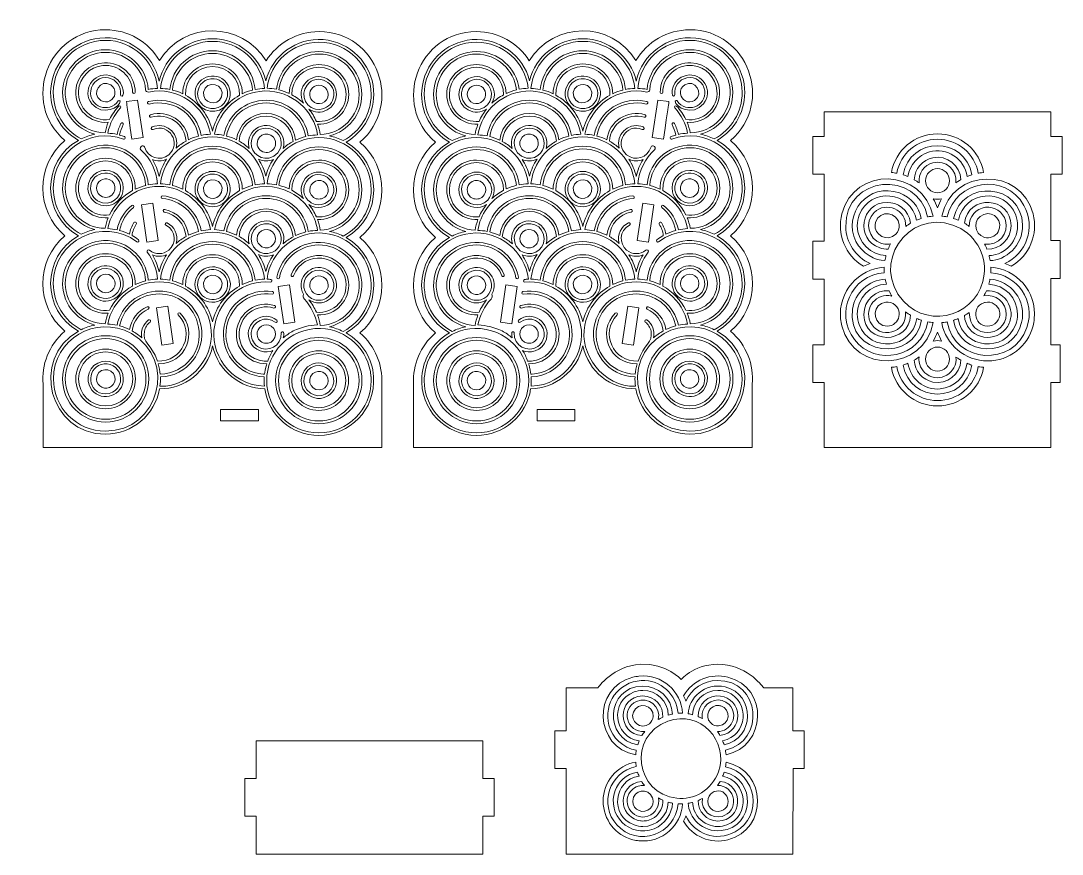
# Model space of a CAD drawing. Header units: inches. Extents: x 34 to 815, y 183 to 808.
import ezdxf

# ---------------------------------------------------------------- set-up
doc = ezdxf.new("R2010")
doc.units = ezdxf.units.IN
doc.header["$MEASUREMENT"] = 0
doc.layers.add('_U+0421_U+043B_U+043E_U+0439 1', color=7, linetype='Continuous')

# ---------------------------------------------------------------- blocks, each defined once
blk = doc.blocks.new('block 3')
at = {"layer": '_U+0421_U+043B_U+043E_U+0439 1', "color": 1, "lineweight": 9, "true_color": 0xff0000}
for points in [[(128.38, 642.22), (124.29, 670.25), (132.7, 671.48), (136.79, 643.45), (128.38, 642.22)], [(230.92, 580.99), (226.83, 609.02), (235.27, 610.26), (239.36, 582.23), (230.92, 580.99)], [(148.03, 566.11), (139.62, 564.88), (135.53, 592.92), (143.94, 594.14), (148.03, 566.11)], [(211.91, 508.13), (183.58, 508.13), (183.58, 516.66), (211.91, 516.66), (211.91, 508.13)]]:
    blk.add_lwpolyline(points, dxfattribs=at)
for points, knots in [([(304.54, 536.2), (305.16, 550.03), (299.73, 564.13), (288.12, 574.09), (309.94, 592.72), (310.22, 626.65), (288.12, 645.63), (309.94, 664.25), (310.23, 698.18), (288.12, 717.16), (321.15, 745.35), (301.23, 800.06), (257.48, 800.06), (240.93, 800.06), (226.16, 791.33), (217.75, 778.14), (199.31, 807.93), (156.42, 808.08), (137.76, 778.45), (129.47, 792.2), (114.36, 801.38), (97.39, 801.38), (53.61, 801.38), (33.74, 746.65), (66.75, 718.48), (44.6, 699.47), (44.97, 665.54), (66.75, 646.95), (44.6, 627.94), (44.97, 594.01), (66.75, 575.42), (54.62, 565), (49.24, 550.11), (50.44, 535.71), (50.44, 535.71), (50.44, 488.35), (50.44, 488.35), (50.44, 488.35), (304.59, 488.35), (304.59, 488.35), (304.59, 488.35), (304.54, 536.2), (304.54, 536.2)], [0, 0, 0, 0, 1, 1, 1, 2, 2, 2, 3, 3, 3, 4, 4, 4, 5, 5, 5, 6, 6, 6, 7, 7, 7, 8, 8, 8, 9, 9, 9, 10, 10, 10, 11, 11, 11, 12, 12, 12, 13, 13, 13, 14, 14, 14, 14]), ([(101.15, 760.17), (103.33, 758.81), (104.71, 756.22), (104.36, 753.4), (103.77, 748.73), (98.36, 745.55), (93.84, 748.35), (85.9, 753.46), (93.67, 764.86), (101.15, 760.17)], [0, 0, 0, 0, 1, 1, 1, 2, 2, 2, 3, 3, 3, 3]), ([(170.89, 754.64), (172.53, 764.49), (187.6, 760.67), (184.3, 751.22), (181.5, 743.07), (169.51, 746.4), (170.89, 754.64)], [0, 0, 0, 0, 1, 1, 1, 2, 2, 2, 2]), ([(252.26, 748.27), (249.45, 751.36), (249.96, 756.51), (253.72, 758.85), (258.47, 761.82), (264.47, 758.19), (264.34, 752.77), (264.15, 746.54), (256.5, 743.6), (252.26, 748.27)], [0, 0, 0, 0, 1, 1, 1, 2, 2, 2, 3, 3, 3, 3]), ([(117.05, 719.46), (113.37, 744.66), (113.57, 743.31), (112.96, 747.49), (112.96, 747.49), (121.36, 748.72), (121.36, 748.72), (121.36, 748.72), (125.46, 720.69), (125.46, 720.69), (125.46, 720.69), (117.05, 719.46), (117.05, 719.46)], [0, 0, 0, 0, 1, 1, 1, 2, 2, 2, 3, 3, 3, 4, 4, 4, 4]), ([(224.45, 718.68), (225.59, 715.4), (224.18, 712.06), (221.54, 710.43), (219.49, 709.16), (217.25, 709.38), (217.9, 709.38), (214.14, 709.38), (211.04, 712.47), (210.96, 716.22), (210.85, 724.21), (222, 725.89), (224.45, 718.68)], [0, 0, 0, 0, 1, 1, 1, 2, 2, 2, 3, 3, 3, 4, 4, 4, 4]), ([(100, 689.22), (107.12, 686.42), (105.08, 675.76), (97.47, 675.76), (93.9, 675.76), (90.65, 678.63), (90.53, 682.56), (90.4, 687.68), (95.67, 690.91), (100, 689.22)], [0, 0, 0, 0, 1, 1, 1, 2, 2, 2, 3, 3, 3, 3]), ([(170.89, 683.11), (172.53, 692.96), (187.6, 689.14), (184.3, 679.69), (181.5, 671.54), (169.51, 674.87), (170.89, 683.11)], [0, 0, 0, 0, 1, 1, 1, 2, 2, 2, 2]), ([(262.53, 686.09), (265.53, 682.8), (264.71, 677.11), (260.28, 675.08), (257.93, 674.01), (254.79, 674.19), (252.46, 676.54), (251.21, 677.84), (250.54, 679.57), (250.46, 681.04), (250.11, 687.43), (258.06, 691), (262.53, 686.09)], [0, 0, 0, 0, 1, 1, 1, 2, 2, 2, 3, 3, 3, 4, 4, 4, 4]), ([(224.11, 647.94), (227.81, 640.53), (217.56, 633.91), (212.41, 640.58), (211.53, 641.72), (211, 643.12), (210.96, 644.69), (210.85, 651.92), (220.73, 654.62), (224.11, 647.94)], [0, 0, 0, 0, 1, 1, 1, 2, 2, 2, 3, 3, 3, 3]), ([(103.35, 614.9), (106.39, 609.77), (102.45, 604.23), (97.47, 604.23), (93.94, 604.23), (90.65, 607.06), (90.53, 611.03), (90.36, 617.92), (99.5, 620.92), (103.35, 614.9)], [0, 0, 0, 0, 1, 1, 1, 2, 2, 2, 3, 3, 3, 3]), ([(170.89, 611.58), (172.53, 621.43), (187.6, 617.61), (184.3, 608.16), (181.5, 600.01), (169.51, 603.34), (170.89, 611.58)], [0, 0, 0, 0, 1, 1, 1, 2, 2, 2, 2]), ([(262.53, 614.56), (265.71, 611.07), (264.61, 605.23), (259.85, 603.38), (254.95, 601.53), (250.36, 605.48), (250.45, 610.04), (250.6, 616.3), (258.3, 619.2), (262.53, 614.56)], [0, 0, 0, 0, 1, 1, 1, 2, 2, 2, 3, 3, 3, 3]), ([(221.59, 579.19), (228.11, 575.08), (223.99, 564.99), (216.59, 566.45), (213.57, 567.05), (211.22, 569.64), (210.99, 572.7), (210.52, 578.44), (216.78, 582.19), (221.59, 579.19)], [0, 0, 0, 0, 1, 1, 1, 2, 2, 2, 3, 3, 3, 3]), ([(104.26, 541.13), (105.46, 535.46), (99.59, 530.91), (94.5, 533.39), (92.26, 534.47), (90.61, 536.8), (90.53, 539.5), (90.31, 547.9), (102.51, 549.28), (104.26, 541.13)], [0, 0, 0, 0, 1, 1, 1, 2, 2, 2, 3, 3, 3, 3]), ([(260.14, 531.96), (253.06, 528.87), (246.76, 538.34), (252.86, 543.6), (257.49, 547.62), (264.48, 544.08), (264.34, 538.17), (264.25, 535.3), (262.4, 532.91), (260.14, 531.96)], [0, 0, 0, 0, 1, 1, 1, 2, 2, 2, 3, 3, 3, 3])]:
    blk.add_open_spline(points, degree=3, knots=knots, dxfattribs=at)
at = {"layer": '_U+0421_U+043B_U+043E_U+0439 1', "color": 7, "lineweight": 9, "true_color": 0xffffff}
for points, knots in [([(277.68, 717.18), (291.44, 724.99), (299.57, 739.91), (298.4, 755.98), (296.95, 776.11), (280.74, 792.38), (260.62, 793.97), (240.32, 795.58), (222.39, 782.03), (217.51, 763.23), (213.1, 781.3), (196.68, 794.65), (177.53, 794.65), (158.33, 794.65), (141.81, 781.16), (137.49, 762.97), (133.16, 782.92), (114.23, 797.44), (92.93, 795.2), (73.26, 793.13), (57.65, 777.03), (56.22, 757.31), (55.06, 741.23), (63.19, 726.32), (76.94, 718.5), (49.19, 702.67), (49.19, 662.75), (76.94, 646.97), (49.13, 631.1), (49.25, 591.18), (76.94, 575.44), (40.3, 554.53), (55.19, 498.22), (97.2, 498.22), (117.49, 498.22), (134.36, 512.86), (137.83, 532.16), (156.79, 532.38), (173.2, 544.9), (177.62, 564.36), (181.78, 545.62), (198.09, 532.62), (216.72, 532.15), (219.76, 512.16), (236.95, 497.27), (257.39, 497.27), (280.3, 497.27), (299.98, 516.27), (298.36, 541.57), (297.38, 554.39), (290.49, 566.81), (277.69, 574.11), (305.41, 589.88), (305.46, 629.8), (277.69, 645.65), (305.4, 661.4), (305.46, 701.33), (277.68, 717.18)], [0, 0, 0, 0, 1, 1, 1, 2, 2, 2, 3, 3, 3, 4, 4, 4, 5, 5, 5, 6, 6, 6, 7, 7, 7, 8, 8, 8, 9, 9, 9, 10, 10, 10, 11, 11, 11, 12, 12, 12, 13, 13, 13, 14, 14, 14, 15, 15, 15, 16, 16, 16, 17, 17, 17, 18, 18, 18, 19, 19, 19, 19]), ([(58.09, 754.27), (58.09, 775.87), (75.67, 793.44), (97.26, 793.44), (117.55, 793.44), (134.67, 777.66), (136.3, 757.48), (133.94, 757.42), (131.61, 757.15), (129.34, 756.69), (128.1, 773.38), (114.03, 786.44), (97.27, 786.44), (79.53, 786.44), (65.1, 772.01), (65.1, 754.27), (65.1, 739.29), (75.39, 726.67), (89.27, 723.11), (85.66, 722.39), (82.22, 721.2), (79.01, 719.61), (66.1, 726.42), (58.09, 739.67), (58.09, 754.27)], [0, 0, 0, 0, 1, 1, 1, 2, 2, 2, 3, 3, 3, 4, 4, 4, 5, 5, 5, 6, 6, 6, 7, 7, 7, 8, 8, 8, 8]), ([(177.53, 792.67), (197.52, 792.67), (214.39, 777.38), (216.48, 757.65), (216.47, 757.59), (216.46, 757.53), (216.46, 757.48), (214.1, 757.41), (211.79, 757.13), (209.54, 756.67), (207.93, 773.01), (194.09, 785.66), (177.53, 785.66), (161.02, 785.66), (147.14, 773), (145.53, 756.68), (143.26, 757.14), (140.94, 757.41), (138.57, 757.48), (140.58, 777.28), (157.52, 792.67), (177.53, 792.67)], [0, 0, 0, 0, 1, 1, 1, 2, 2, 2, 3, 3, 3, 4, 4, 4, 5, 5, 5, 6, 6, 6, 7, 7, 7, 7]), ([(257.36, 792.12), (278.96, 792.12), (296.53, 774.54), (296.53, 752.94), (296.53, 738.35), (288.52, 725.1), (275.61, 718.29), (272.41, 719.88), (268.97, 721.07), (265.36, 721.78), (279.24, 725.35), (289.53, 737.97), (289.53, 752.94), (289.53, 770.68), (275.1, 785.11), (257.36, 785.11), (241.06, 785.11), (227.31, 772.78), (225.42, 756.76), (223.16, 757.2), (220.84, 757.44), (218.49, 757.49), (218.48, 757.54), (218.48, 757.59), (218.47, 757.64), (220.81, 777.1), (237.58, 792.12), (257.36, 792.12)], [0, 0, 0, 0, 1, 1, 1, 2, 2, 2, 3, 3, 3, 4, 4, 4, 5, 5, 5, 6, 6, 6, 7, 7, 7, 8, 8, 8, 9, 9, 9, 9]), ([(58.09, 682.74), (58.09, 710.43), (85.89, 728.77), (110.75, 719.47), (111.45, 719.21), (112.18, 719.79), (112.07, 720.53), (112.02, 720.89), (111.78, 721.2), (111.44, 721.33), (110.26, 721.77), (109.07, 722.16), (107.85, 722.48), (108.42, 725.25), (109.35, 727.85), (110.59, 730.26), (111.08, 731.69), (109.35, 732.19), (108.83, 731.19), (107.52, 728.64), (106.53, 725.88), (105.92, 722.95), (103.66, 723.44), (101.33, 723.75), (98.96, 723.85), (100.37, 731.11), (103.81, 737.62), (108.62, 742.82), (109.48, 743.74), (108.07, 745.07), (107.19, 744.12), (104.45, 741.17), (102.11, 737.83), (100.33, 734.15), (87.4, 732.2), (76.08, 742.71), (76.96, 755.69), (77.63, 765.5), (85.44, 773.57), (95.24, 774.52), (107.31, 775.7), (117.49, 766.26), (117.61, 754.49), (117.63, 753.21), (119.51, 753.26), (119.53, 754.48), (119.73, 767.37), (109.1, 777.01), (96.46, 776.59), (85.09, 776.21), (75.67, 767.03), (74.97, 755.67), (74.13, 742.06), (85.61, 730.75), (99.38, 732.04), (98.32, 729.51), (97.51, 726.85), (96.99, 724.09), (79.96, 724.25), (66.26, 738.56), (67.12, 755.8), (67.85, 770.51), (79.42, 782.74), (94.06, 784.28), (111.2, 786.08), (126.18, 773.2), (127.37, 756.44), (127.37, 755.46), (128.46, 754.48), (129.67, 754.73), (151.14, 759.14), (172.26, 744.6), (175.99, 723.08), (173.62, 722.99), (171.3, 722.69), (169.04, 722.21), (165.64, 740.73), (147.47, 752.02), (129.52, 747.55), (128.27, 747.24), (128.71, 745.3), (130.02, 745.63), (147.01, 749.85), (163.99, 739.07), (167.1, 721.75), (164.49, 721.06), (161.97, 720.11), (159.57, 718.94), (157.97, 732.74), (144.18, 741.78), (130.94, 737.73), (129.76, 737.37), (130.26, 735.43), (131.54, 735.82), (143.97, 739.6), (156.68, 730.82), (157.68, 717.95), (155, 716.46), (152.5, 714.68), (150.22, 712.65), (153.1, 722.56), (144, 731.85), (134, 729.13), (132.61, 728.75), (131.49, 728.45), (131.64, 727.44), (131.73, 726.79), (132.42, 726.43), (133.02, 726.69), (144.95, 731.87), (154.56, 715.96), (144.73, 707.71), (138.23, 702.26), (128.87, 705.8), (126.7, 713.08), (126.45, 713.9), (125.66, 714.43), (124.81, 714.31), (123.39, 714.1), (122.84, 712.35), (123.88, 711.38), (130.84, 704.92), (135.49, 695.98), (136.3, 685.95), (133.94, 685.88), (131.61, 685.61), (129.34, 685.15), (127.98, 703.48), (111.15, 717.43), (92.26, 714.52), (77.62, 712.26), (66.31, 700), (65.19, 685.22), (63.98, 669.17), (74.62, 655.34), (89.27, 651.58), (85.66, 650.86), (82.22, 649.67), (79.01, 648.08), (66.1, 654.89), (58.09, 668.14), (58.09, 682.74)], [0, 0, 0, 0, 1, 1, 1, 2, 2, 2, 3, 3, 3, 4, 4, 4, 5, 5, 5, 6, 6, 6, 7, 7, 7, 8, 8, 8, 9, 9, 9, 10, 10, 10, 11, 11, 11, 12, 12, 12, 13, 13, 13, 14, 14, 14, 15, 15, 15, 16, 16, 16, 17, 17, 17, 18, 18, 18, 19, 19, 19, 20, 20, 20, 21, 21, 21, 22, 22, 22, 23, 23, 23, 24, 24, 24, 25, 25, 25, 26, 26, 26, 27, 27, 27, 28, 28, 28, 29, 29, 29, 30, 30, 30, 31, 31, 31, 32, 32, 32, 33, 33, 33, 34, 34, 34, 35, 35, 35, 36, 36, 36, 37, 37, 37, 38, 38, 38, 39, 39, 39, 40, 40, 40, 41, 41, 41, 42, 42, 42, 43, 43, 43, 44, 44, 44, 45, 45, 45, 46, 46, 46, 47, 47, 47, 47]), ([(155.2, 753.41), (152.74, 754.6), (150.16, 755.54), (147.48, 756.23), (148.87, 771.67), (161.96, 783.68), (177.53, 783.68), (193.16, 783.68), (206.2, 771.68), (207.59, 756.22), (204.91, 755.53), (202.32, 754.58), (199.87, 753.39), (199.87, 766.12), (189.59, 775.83), (177.53, 775.83), (165.07, 775.83), (155.09, 765.59), (155.2, 753.41)], [0, 0, 0, 0, 1, 1, 1, 2, 2, 2, 3, 3, 3, 4, 4, 4, 5, 5, 5, 6, 6, 6, 6]), ([(279.7, 752.94), (279.7, 765.26), (269.67, 775.28), (257.36, 775.28), (245.27, 775.28), (235.4, 765.62), (235.04, 753.61), (232.59, 754.76), (230.03, 755.68), (227.37, 756.33), (229.06, 771.45), (242, 783.13), (257.36, 783.13), (274, 783.13), (287.54, 769.59), (287.54, 752.94), (287.54, 736.63), (274.53, 723.31), (258.35, 722.79), (257.92, 725.51), (257.22, 728.14), (256.28, 730.65), (269.18, 730.03), (279.7, 740.35), (279.7, 752.94)], [0, 0, 0, 0, 1, 1, 1, 2, 2, 2, 3, 3, 3, 4, 4, 4, 5, 5, 5, 6, 6, 6, 7, 7, 7, 8, 8, 8, 8]), ([(177.53, 773.85), (189.07, 773.85), (198.51, 764.15), (197.84, 752.33), (187.78, 746.73), (180.18, 737.04), (177.55, 725.41), (174.92, 737.06), (167.31, 746.76), (157.22, 752.35), (156.57, 764.2), (166.02, 773.85), (177.53, 773.85)], [0, 0, 0, 0, 1, 1, 1, 2, 2, 2, 3, 3, 3, 4, 4, 4, 4]), ([(100.17, 767.22), (88.05, 769.87), (79.14, 755.67), (87.06, 745.91), (87.06, 745.91), (87.06, 745.91), (87.06, 745.91), (95.01, 736.12), (108.51, 743.36), (108.22, 747.78), (108.18, 748.51), (107.15, 748.64), (106.77, 748.1), (100.34, 738.22), (84.69, 743.79), (86.18, 755.68), (86.98, 762.1), (93.05, 766.57), (99.48, 765.33), (105.31, 764.22), (109.3, 758.7), (108.52, 752.82), (108.43, 752.15), (108.98, 751.58), (109.64, 751.68), (112.09, 752.04), (110.84, 764.91), (100.17, 767.22)], [0, 0, 0, 0, 1, 1, 1, 2, 2, 2, 3, 3, 3, 4, 4, 4, 5, 5, 5, 6, 6, 6, 7, 7, 7, 8, 8, 8, 9, 9, 9, 9]), ([(185.98, 743.2), (191.61, 747.78), (192.51, 756.04), (188.01, 761.72), (179.93, 771.91), (163.42, 765.52), (164.41, 752.51), (165.18, 741.89), (177.65, 736.45), (185.98, 743.2)], [0, 0, 0, 0, 1, 1, 1, 2, 2, 2, 3, 3, 3, 3]), ([(263.51, 741.25), (272.82, 746.25), (272.87, 759.61), (263.52, 764.63), (251.79, 770.91), (239.15, 757.75), (245.79, 746.34), (243.15, 748.8), (240.21, 750.92), (237.02, 752.63), (236.84, 764.05), (246.08, 773.3), (257.36, 773.3), (268.58, 773.3), (277.71, 764.17), (277.71, 752.94), (277.71, 741.12), (267.55, 731.57), (255.46, 732.69), (253.99, 736.04), (252.09, 739.16), (249.83, 741.98), (253.77, 739.3), (259.09, 738.89), (263.51, 741.25)], [0, 0, 0, 0, 1, 1, 1, 2, 2, 2, 3, 3, 3, 4, 4, 4, 5, 5, 5, 6, 6, 6, 7, 7, 7, 8, 8, 8, 8]), ([(248.47, 759.97), (256.08, 769.54), (271.44, 761.66), (268.11, 749.89), (266.88, 745.47), (262.96, 742.09), (258.16, 741.72), (248.33, 740.94), (242.35, 752.31), (248.47, 759.97)], [0, 0, 0, 0, 1, 1, 1, 2, 2, 2, 3, 3, 3, 3]), ([(178.75, 764.71), (184.02, 764.19), (188.24, 759.99), (188.81, 754.75), (189.78, 746.2), (181.09, 739.72), (173.17, 743.14), (169.12, 744.88), (166.27, 748.96), (166.36, 753.72), (166.49, 760.36), (172.3, 765.38), (178.75, 764.71)], [0, 0, 0, 0, 1, 1, 1, 2, 2, 2, 3, 3, 3, 4, 4, 4, 4]), ([(256.38, 722.55), (254, 722.49), (251.67, 722.24), (249.4, 721.78), (246.77, 737.3), (233.5, 748.52), (217.7, 748.52), (202.03, 748.52), (188.87, 737.5), (186.07, 722.21), (183.81, 722.69), (181.48, 722.99), (179.11, 723.08), (182.27, 741.26), (198.09, 754.94), (216.54, 755.49), (237.63, 755.74), (253.47, 740.79), (256.38, 722.55)], [0, 0, 0, 0, 1, 1, 1, 2, 2, 2, 3, 3, 3, 4, 4, 4, 5, 5, 5, 6, 6, 6, 6]), ([(217.7, 738.69), (206.31, 738.69), (196.82, 730.1), (195.53, 718.93), (193.14, 720.1), (190.62, 721.05), (188, 721.74), (190.59, 736.15), (202.96, 746.53), (217.7, 746.53), (232.56, 746.53), (245.03, 735.96), (247.46, 721.35), (244.83, 720.69), (242.3, 719.77), (239.89, 718.63), (238.74, 729.95), (229.18, 738.69), (217.7, 738.69)], [0, 0, 0, 0, 1, 1, 1, 2, 2, 2, 3, 3, 3, 4, 4, 4, 5, 5, 5, 6, 6, 6, 6]), ([(208.21, 725.51), (204.63, 721.74), (203.76, 716.49), (205.12, 712.42), (202.78, 714.54), (200.19, 716.4), (197.42, 717.94), (198.24, 728.49), (207.06, 736.7), (217.7, 736.7), (228.42, 736.7), (237.32, 728.35), (238, 717.67), (235.3, 716.22), (232.77, 714.48), (230.46, 712.48), (234.47, 725.74), (217.87, 735.57), (208.21, 725.51)], [0, 0, 0, 0, 1, 1, 1, 2, 2, 2, 3, 3, 3, 4, 4, 4, 5, 5, 5, 6, 6, 6, 6]), ([(219.72, 705.25), (211.48, 703.82), (204.65, 711.55), (206.96, 719.49), (210.55, 731.82), (228.77, 729.43), (229.05, 716.59), (229.17, 711.1), (225.26, 706.22), (219.72, 705.25)], [0, 0, 0, 0, 1, 1, 1, 2, 2, 2, 3, 3, 3, 3]), ([(177.53, 721.13), (197.52, 721.13), (214.39, 705.85), (216.48, 686.12), (216.47, 686.06), (216.46, 686), (216.46, 685.94), (214.1, 685.87), (211.79, 685.6), (209.54, 685.13), (207.93, 701.48), (194.09, 714.13), (177.53, 714.13), (161.02, 714.13), (147.14, 701.46), (145.53, 685.14), (143.26, 685.6), (140.94, 685.88), (138.57, 685.94), (140.58, 705.74), (157.52, 721.13), (177.53, 721.13)], [0, 0, 0, 0, 1, 1, 1, 2, 2, 2, 3, 3, 3, 4, 4, 4, 5, 5, 5, 6, 6, 6, 7, 7, 7, 7]), ([(275.61, 646.75), (272.41, 648.35), (268.97, 649.54), (265.36, 650.25), (279.24, 653.82), (289.53, 666.43), (289.53, 681.41), (289.53, 699.15), (275.1, 713.58), (257.36, 713.58), (241.06, 713.58), (227.31, 701.24), (225.42, 685.23), (223.16, 685.66), (220.84, 685.91), (218.49, 685.95), (218.48, 686.01), (218.48, 686.06), (218.47, 686.11), (220.81, 705.57), (237.58, 720.58), (257.36, 720.58), (278.96, 720.58), (296.53, 703.01), (296.53, 681.41), (296.53, 666.81), (288.52, 653.56), (275.61, 646.75)], [0, 0, 0, 0, 1, 1, 1, 2, 2, 2, 3, 3, 3, 4, 4, 4, 5, 5, 5, 6, 6, 6, 7, 7, 7, 8, 8, 8, 9, 9, 9, 9]), ([(97.26, 705.07), (84.95, 705.07), (74.93, 695.05), (74.93, 682.74), (74.93, 669.76), (86.08, 659.26), (99.38, 660.51), (98.32, 657.98), (97.51, 655.32), (96.99, 652.56), (80.47, 652.71), (67.08, 666.19), (67.08, 682.74), (67.08, 699.38), (80.62, 712.92), (97.26, 712.92), (113.03, 712.92), (126.25, 700.62), (127.37, 684.91), (127.38, 684.84), (127.41, 684.78), (127.43, 684.72), (124.7, 684.02), (122.06, 683.07), (119.57, 681.85), (120.07, 694.74), (109.73, 705.07), (97.26, 705.07)], [0, 0, 0, 0, 1, 1, 1, 2, 2, 2, 3, 3, 3, 4, 4, 4, 5, 5, 5, 6, 6, 6, 7, 7, 7, 8, 8, 8, 9, 9, 9, 9]), ([(177.53, 712.15), (193.16, 712.15), (206.2, 700.14), (207.59, 684.68), (204.91, 683.99), (202.32, 683.05), (199.87, 681.86), (199.95, 694.15), (189.93, 704.3), (177.53, 704.3), (165.08, 704.3), (155.09, 694.07), (155.2, 681.88), (152.74, 683.07), (150.16, 684.01), (147.48, 684.69), (148.87, 700.13), (161.96, 712.15), (177.53, 712.15)], [0, 0, 0, 0, 1, 1, 1, 2, 2, 2, 3, 3, 3, 4, 4, 4, 5, 5, 5, 6, 6, 6, 6]), ([(279.7, 681.41), (279.7, 693.73), (269.67, 703.75), (257.36, 703.75), (245.27, 703.75), (235.39, 694.09), (235.04, 682.08), (232.59, 683.23), (230.03, 684.15), (227.37, 684.8), (229.06, 699.92), (242, 711.6), (257.36, 711.6), (274, 711.6), (287.54, 698.06), (287.54, 681.41), (287.54, 665.1), (274.53, 651.78), (258.35, 651.25), (257.92, 653.98), (257.22, 656.61), (256.28, 659.12), (269.18, 658.5), (279.7, 668.82), (279.7, 681.41)], [0, 0, 0, 0, 1, 1, 1, 2, 2, 2, 3, 3, 3, 4, 4, 4, 5, 5, 5, 6, 6, 6, 7, 7, 7, 8, 8, 8, 8]), ([(117.6, 680.82), (110.16, 676.7), (104.07, 670.34), (100.33, 662.62), (87.83, 660.74), (76.91, 670.46), (76.91, 682.74), (76.91, 693.96), (86.04, 703.09), (97.26, 703.09), (109.03, 703.09), (118.48, 693.06), (117.56, 681.14), (117.55, 681.03), (117.57, 680.92), (117.6, 680.82)], [0, 0, 0, 0, 1, 1, 1, 2, 2, 2, 3, 3, 3, 4, 4, 4, 5, 5, 5, 5]), ([(137.49, 691.44), (136.5, 695.99), (134.76, 700.26), (132.4, 704.11), (135.84, 702.67), (139.77, 702.8), (143.03, 704.3), (140.49, 700.42), (138.59, 696.08), (137.49, 691.44)], [0, 0, 0, 0, 1, 1, 1, 2, 2, 2, 3, 3, 3, 3]), ([(217.51, 691.69), (216.39, 696.3), (214.49, 700.6), (211.96, 704.45), (215.56, 702.68), (219.71, 702.68), (223.16, 704.23), (220.62, 700.45), (218.69, 696.22), (217.51, 691.69)], [0, 0, 0, 0, 1, 1, 1, 2, 2, 2, 3, 3, 3, 3]), ([(97.38, 695.99), (92.98, 695.99), (88.65, 693.81), (86.13, 689.78), (80.04, 680.1), (88.35, 667.63), (99.76, 669.71), (105.08, 670.69), (109.14, 674.75), (110.27, 679.82), (112.13, 688.06), (105.86, 695.99), (97.38, 695.99)], [0, 0, 0, 0, 1, 1, 1, 2, 2, 2, 3, 3, 3, 4, 4, 4, 4]), ([(177.53, 702.31), (189.08, 702.31), (198.51, 692.62), (197.84, 680.79), (187.78, 675.2), (180.18, 665.51), (177.55, 653.88), (174.92, 665.53), (167.31, 675.23), (157.22, 680.82), (156.57, 692.67), (166.03, 702.31), (177.53, 702.31)], [0, 0, 0, 0, 1, 1, 1, 2, 2, 2, 3, 3, 3, 4, 4, 4, 4]), ([(175.76, 695.08), (175.74, 695.08), (174.96, 694.97), (174.95, 694.95), (160.83, 692.08), (160.93, 671.54), (175.22, 668.93), (180.78, 667.92), (186.36, 670.49), (189.17, 675.47), (194.53, 685), (186.64, 696.6), (175.76, 695.08)], [0, 0, 0, 0, 1, 1, 1, 2, 2, 2, 3, 3, 3, 4, 4, 4, 4]), ([(187.63, 676.81), (182.83, 667.5), (168.83, 669.2), (166.61, 679.59), (164.47, 689.59), (175.67, 697), (184.02, 691.23), (188.79, 687.93), (190.17, 681.7), (187.63, 676.81)], [0, 0, 0, 0, 1, 1, 1, 2, 2, 2, 3, 3, 3, 3]), ([(267.57, 673.05), (267.57, 673.05), (267.57, 673.05), (267.57, 673.05), (268.15, 673.78), (268.71, 674.66), (269.11, 675.45), (269.68, 676.59), (270.08, 677.83), (270.28, 678.89), (270.45, 679.75), (270.54, 680.68), (270.52, 681.68), (270.41, 687.45), (266.59, 692.29), (261.45, 693.99), (249.93, 697.83), (239.73, 685.32), (245.78, 674.81), (243.15, 677.27), (240.2, 679.38), (237.02, 681.09), (236.84, 692.52), (246.08, 701.77), (257.36, 701.77), (268.58, 701.77), (277.71, 692.64), (277.71, 681.41), (277.71, 669.6), (267.56, 660.04), (255.46, 661.16), (253.99, 664.51), (252.09, 667.63), (249.83, 670.44), (255.54, 666.56), (263.27, 667.77), (267.57, 673.05)], [0, 0, 0, 0, 1, 1, 1, 2, 2, 2, 3, 3, 3, 4, 4, 4, 5, 5, 5, 6, 6, 6, 7, 7, 7, 8, 8, 8, 9, 9, 9, 10, 10, 10, 11, 11, 11, 12, 12, 12, 12]), ([(263.49, 690.81), (265.44, 689.52), (266.93, 687.63), (267.75, 685.55), (268.69, 683.15), (268.75, 680.6), (268.11, 678.36), (266.21, 671.54), (258.38, 668.08), (252.03, 671.44), (251.8, 671.56), (251.23, 671.9), (250.95, 672.09), (238.76, 680.31), (251.02, 699.09), (263.49, 690.81)], [0, 0, 0, 0, 1, 1, 1, 2, 2, 2, 3, 3, 3, 4, 4, 4, 5, 5, 5, 5]), ([(95.1, 671.7), (83.41, 674.07), (83.01, 690.78), (94.63, 693.67), (100.08, 695.02), (105.49, 692.19), (107.66, 687.27), (111.28, 679.01), (104.19, 669.92), (95.1, 671.7)], [0, 0, 0, 0, 1, 1, 1, 2, 2, 2, 3, 3, 3, 3]), ([(236.71, 679), (246.96, 673.25), (254.46, 663.07), (256.37, 651.01), (254, 650.96), (251.67, 650.7), (249.4, 650.25), (246.77, 665.77), (233.5, 676.99), (217.7, 676.99), (202.03, 676.99), (188.87, 665.97), (186.07, 650.67), (183.81, 651.16), (181.48, 651.46), (179.11, 651.55), (183.49, 676.76), (211.58, 692.33), (236.71, 679)], [0, 0, 0, 0, 1, 1, 1, 2, 2, 2, 3, 3, 3, 4, 4, 4, 5, 5, 5, 6, 6, 6, 6]), ([(58.09, 611.21), (58.09, 643.76), (95.53, 661.68), (120.77, 642.45), (121.83, 641.64), (123.02, 643.23), (121.97, 644.03), (120.46, 645.17), (118.87, 646.22), (117.21, 647.14), (117.57, 650.29), (118.66, 653.2), (120.29, 655.74), (120.41, 655.94), (120.47, 656.17), (120.43, 656.41), (120.3, 657.33), (119.1, 657.58), (118.59, 656.79), (116.94, 654.22), (115.8, 651.3), (115.33, 648.13), (112.95, 649.31), (110.45, 650.25), (107.85, 650.95), (109.28, 657.93), (113.03, 663.92), (118.21, 668.17), (119.22, 668.99), (117.98, 670.54), (116.94, 669.69), (111.44, 665.17), (107.46, 658.83), (105.92, 651.42), (103.66, 651.91), (101.33, 652.22), (98.96, 652.32), (102.5, 670.49), (118.73, 683.99), (137.41, 683.99), (156.35, 683.99), (172.77, 670.1), (176, 651.55), (173.62, 651.46), (171.3, 651.16), (169.04, 650.68), (166.39, 665.11), (154.52, 675.71), (140.04, 676.87), (138.75, 676.97), (138.56, 674.99), (139.9, 674.88), (153.51, 673.79), (164.66, 663.8), (167.11, 650.22), (164.49, 649.52), (161.97, 648.58), (159.57, 647.4), (158.45, 657.12), (151.11, 664.86), (141.72, 666.71), (140.4, 666.97), (140.01, 665.01), (141.33, 664.75), (150.13, 663.03), (156.97, 655.63), (157.69, 646.42), (155.01, 644.93), (152.5, 643.15), (150.22, 641.12), (152.28, 648.16), (148.66, 653.96), (143.44, 656.58), (142.31, 657.15), (141.41, 655.4), (142.58, 654.8), (150.47, 650.76), (150.47, 641), (144.73, 636.18), (140.64, 632.75), (134.59, 632.62), (130.32, 636.15), (129.24, 637.04), (127.81, 635.67), (128.63, 634.57), (132.92, 628.86), (135.69, 621.95), (136.3, 614.42), (133.94, 614.35), (131.61, 614.08), (129.34, 613.62), (127.98, 631.95), (111.15, 645.9), (92.26, 642.99), (77.62, 640.73), (66.31, 628.46), (65.19, 613.69), (63.98, 597.64), (74.63, 583.8), (89.27, 580.04), (85.66, 579.33), (82.22, 578.14), (79.01, 576.55), (66.1, 583.36), (58.09, 596.61), (58.09, 611.21)], [0, 0, 0, 0, 1, 1, 1, 2, 2, 2, 3, 3, 3, 4, 4, 4, 5, 5, 5, 6, 6, 6, 7, 7, 7, 8, 8, 8, 9, 9, 9, 10, 10, 10, 11, 11, 11, 12, 12, 12, 13, 13, 13, 14, 14, 14, 15, 15, 15, 16, 16, 16, 17, 17, 17, 18, 18, 18, 19, 19, 19, 20, 20, 20, 21, 21, 21, 22, 22, 22, 23, 23, 23, 24, 24, 24, 25, 25, 25, 26, 26, 26, 27, 27, 27, 28, 28, 28, 29, 29, 29, 30, 30, 30, 31, 31, 31, 32, 32, 32, 33, 33, 33, 34, 34, 34, 35, 35, 35, 35]), ([(217.7, 667.15), (206.31, 667.15), (196.82, 658.57), (195.53, 647.39), (193.14, 648.57), (190.62, 649.52), (188, 650.21), (190.59, 664.62), (202.96, 675), (217.7, 675), (232.56, 675), (245.03, 664.43), (247.46, 649.82), (244.83, 649.16), (242.3, 648.24), (239.89, 647.1), (238.74, 658.41), (229.18, 667.15), (217.7, 667.15)], [0, 0, 0, 0, 1, 1, 1, 2, 2, 2, 3, 3, 3, 4, 4, 4, 5, 5, 5, 6, 6, 6, 6]), ([(226.48, 654.81), (216.44, 663.59), (201.14, 653.5), (205.12, 640.89), (202.78, 643.01), (200.19, 644.87), (197.42, 646.41), (198.24, 656.96), (207.06, 665.17), (217.7, 665.17), (228.42, 665.17), (237.32, 656.82), (238, 646.14), (235.3, 644.69), (232.77, 642.94), (230.46, 640.94), (231.96, 645.87), (230.48, 651.34), (226.48, 654.81)], [0, 0, 0, 0, 1, 1, 1, 2, 2, 2, 3, 3, 3, 4, 4, 4, 5, 5, 5, 6, 6, 6, 6]), ([(222.41, 634.55), (213.62, 630.59), (204.3, 638.81), (206.96, 647.96), (209.76, 657.56), (222.88, 659.04), (227.69, 650.18), (230.78, 644.47), (228.42, 637.27), (222.41, 634.55)], [0, 0, 0, 0, 1, 1, 1, 2, 2, 2, 3, 3, 3, 3]), ([(177.53, 642.6), (161.02, 642.6), (147.14, 629.93), (145.53, 613.61), (143.26, 614.07), (140.94, 614.35), (138.57, 614.41), (140.58, 634.21), (157.52, 649.6), (177.53, 649.6), (197.52, 649.6), (214.39, 634.32), (216.48, 614.58), (216.47, 614.53), (216.46, 614.47), (216.46, 614.41), (214.1, 614.34), (211.79, 614.07), (209.54, 613.6), (207.93, 629.95), (194.09, 642.6), (177.53, 642.6)], [0, 0, 0, 0, 1, 1, 1, 2, 2, 2, 3, 3, 3, 4, 4, 4, 5, 5, 5, 6, 6, 6, 7, 7, 7, 7]), ([(296.33, 613.85), (297.93, 597.72), (289.68, 582.64), (275.61, 575.22), (272.41, 576.82), (268.97, 578), (265.36, 578.72), (279.98, 582.48), (290.62, 596.28), (289.44, 612.3), (288.33, 627.29), (276.7, 639.7), (261.81, 641.74), (244.4, 644.13), (228.87, 632.23), (225.77, 615.89), (225.64, 615.23), (226.23, 614.64), (226.9, 614.74), (227.32, 614.81), (227.64, 615.13), (227.72, 615.54), (230.56, 630.43), (244.38, 641.38), (260.13, 639.94), (274.88, 638.59), (286.65, 626.42), (287.49, 611.64), (288.47, 594.54), (275.11, 580.27), (258.35, 579.72), (257.92, 582.45), (257.22, 585.07), (256.28, 587.59), (270.04, 586.93), (281.08, 598.7), (279.56, 612.42), (278.39, 622.86), (269.86, 631.19), (259.4, 632.13), (248.97, 633.06), (239.87, 626.76), (236.48, 617.69), (236.02, 616.46), (237.86, 615.77), (238.32, 617), (245.71, 636.78), (274.6, 633.45), (277.51, 612.81), (279.35, 599.68), (268.53, 588.41), (255.46, 589.63), (253.99, 592.98), (252.09, 596.1), (249.83, 598.91), (259.65, 592.27), (272.43, 600.87), (270.3, 612.31), (269.31, 617.59), (265.35, 621.46), (260.68, 622.69), (249.09, 625.73), (240.01, 613.27), (245.79, 603.28), (245.25, 602), (245.5, 600.51), (246.46, 599.46), (251.33, 594.1), (254.83, 587.44), (256.25, 580.12), (249.41, 579.84), (245.09, 578.46), (238, 575.61), (235.36, 574.14), (232.89, 572.38), (230.64, 570.37), (232, 576.49), (229.06, 575.25), (229.11, 574.1), (229.56, 564.51), (218.99, 558.68), (211.33, 564.06), (207.86, 566.49), (206.2, 570.5), (206.57, 574.36), (207.36, 582.96), (217.45, 587.69), (224.62, 582.23), (225.62, 581.47), (226.76, 583.02), (225.79, 583.77), (215.64, 591.65), (201.3, 581.67), (204.94, 569.45), (207.76, 559.83), (218.5, 558.53), (222.81, 561.05), (221.27, 558.53), (220, 555.85), (219.02, 553.02), (218.02, 553.04), (218.14, 552.9), (216.21, 553.05), (205.7, 553.88), (198.5, 562.11), (197.57, 571.32), (196.57, 587.16), (210.8, 596.62), (223.56, 592.78), (224.83, 592.4), (225.35, 594.31), (224.13, 594.68), (210.71, 598.7), (197.21, 589.45), (195.64, 575.87), (193.72, 563.37), (203.92, 550.66), (218.24, 551.01), (218.02, 550.01), (217.06, 547.79), (216.52, 543.14), (216, 543.11), (215.99, 543.16), (215.48, 543.2), (196.74, 544.68), (185.03, 561.81), (188.07, 578.49), (191.41, 595.99), (207.08, 605.44), (222.2, 603.13), (223.54, 602.93), (223.79, 604.9), (222.53, 605.09), (205.54, 607.7), (189.34, 596.42), (186.17, 579.15), (182.81, 561.05), (195.71, 542.19), (216.34, 541.15), (216.19, 538.88), (216.22, 536.54), (216.46, 534.18), (190.32, 535.06), (174.78, 560.08), (179.21, 580.02), (182.68, 599.99), (201.33, 614.15), (221.06, 612.3), (222.25, 612.19), (222.45, 613.92), (221.31, 614.11), (220.59, 614.23), (219.4, 614.41), (218.49, 614.43), (218.48, 614.44), (218.47, 614.45), (218.46, 614.46), (220.91, 635.49), (240.23, 651.36), (262.01, 648.78), (280.12, 646.63), (294.54, 631.99), (296.33, 613.85)], [0, 0, 0, 0, 1, 1, 1, 2, 2, 2, 3, 3, 3, 4, 4, 4, 5, 5, 5, 6, 6, 6, 7, 7, 7, 8, 8, 8, 9, 9, 9, 10, 10, 10, 11, 11, 11, 12, 12, 12, 13, 13, 13, 14, 14, 14, 15, 15, 15, 16, 16, 16, 17, 17, 17, 18, 18, 18, 19, 19, 19, 20, 20, 20, 21, 21, 21, 22, 22, 22, 23, 23, 23, 24, 24, 24, 25, 25, 25, 26, 26, 26, 27, 27, 27, 28, 28, 28, 29, 29, 29, 30, 30, 30, 31, 31, 31, 32, 32, 32, 33, 33, 33, 34, 34, 34, 35, 35, 35, 36, 36, 36, 37, 37, 37, 38, 38, 38, 39, 39, 39, 40, 40, 40, 41, 41, 41, 42, 42, 42, 43, 43, 43, 44, 44, 44, 45, 45, 45, 46, 46, 46, 47, 47, 47, 48, 48, 48, 49, 49, 49, 50, 50, 50, 51, 51, 51, 52, 52, 52, 53, 53, 53, 54, 54, 54, 54]), ([(97.26, 633.54), (84.95, 633.54), (74.93, 623.52), (74.93, 611.21), (74.93, 598.23), (86.08, 587.73), (99.38, 588.98), (98.32, 586.45), (97.51, 583.79), (96.99, 581.03), (80.47, 581.18), (67.08, 594.65), (67.08, 611.21), (67.08, 627.85), (80.62, 641.39), (97.26, 641.39), (113.03, 641.39), (126.25, 629.09), (127.37, 613.38), (127.38, 613.31), (127.41, 613.25), (127.43, 613.19), (124.7, 612.49), (122.06, 611.53), (119.57, 610.32), (120.07, 623.15), (109.78, 633.54), (97.26, 633.54)], [0, 0, 0, 0, 1, 1, 1, 2, 2, 2, 3, 3, 3, 4, 4, 4, 5, 5, 5, 6, 6, 6, 7, 7, 7, 8, 8, 8, 9, 9, 9, 9]), ([(207.59, 613.15), (204.91, 612.46), (202.32, 611.52), (199.87, 610.32), (199.95, 622.61), (189.93, 632.77), (177.53, 632.77), (165.08, 632.77), (155.09, 622.53), (155.2, 610.35), (152.74, 611.54), (150.16, 612.48), (147.48, 613.16), (148.87, 628.6), (161.96, 640.62), (177.53, 640.62), (193.16, 640.61), (206.2, 628.61), (207.59, 613.15)], [0, 0, 0, 0, 1, 1, 1, 2, 2, 2, 3, 3, 3, 4, 4, 4, 5, 5, 5, 6, 6, 6, 6]), ([(137.49, 619.91), (136.5, 624.46), (134.76, 628.73), (132.4, 632.57), (136.04, 631.05), (140.15, 631.37), (143.03, 632.77), (140.49, 628.88), (138.59, 624.55), (137.49, 619.91)], [0, 0, 0, 0, 1, 1, 1, 2, 2, 2, 3, 3, 3, 3]), ([(211.96, 632.91), (215.53, 631.16), (219.67, 631.14), (223.16, 632.7), (220.62, 628.91), (218.69, 624.69), (217.51, 620.16), (216.39, 624.77), (214.49, 629.06), (211.96, 632.91)], [0, 0, 0, 0, 1, 1, 1, 2, 2, 2, 3, 3, 3, 3]), ([(117.6, 609.29), (110.16, 605.17), (104.07, 598.81), (100.33, 591.09), (87.88, 589.21), (76.91, 598.89), (76.91, 611.21), (76.91, 622.43), (86.04, 631.56), (97.26, 631.56), (109.03, 631.56), (118.48, 621.53), (117.56, 609.61), (117.55, 609.5), (117.57, 609.39), (117.6, 609.29)], [0, 0, 0, 0, 1, 1, 1, 2, 2, 2, 3, 3, 3, 4, 4, 4, 5, 5, 5, 5]), ([(85.11, 616.3), (80.81, 605.97), (90.63, 595.11), (101.39, 598.58), (108.04, 600.71), (111.97, 607.71), (110.16, 614.57), (106.98, 626.76), (89.98, 627.97), (85.11, 616.3)], [0, 0, 0, 0, 1, 1, 1, 2, 2, 2, 3, 3, 3, 3]), ([(95.45, 600.11), (86.89, 601.56), (83.11, 611.83), (88.77, 618.5), (95.32, 626.2), (108.01, 621.97), (108.59, 611.94), (109.05, 604.6), (102.56, 598.89), (95.45, 600.11)], [0, 0, 0, 0, 1, 1, 1, 2, 2, 2, 3, 3, 3, 3]), ([(177.55, 582.35), (174.92, 594), (167.31, 603.7), (157.22, 609.29), (156.57, 621.14), (166.03, 630.78), (177.53, 630.78), (189.07, 630.78), (198.51, 621.09), (197.84, 609.26), (187.78, 603.67), (180.18, 593.98), (177.55, 582.35)], [0, 0, 0, 0, 1, 1, 1, 2, 2, 2, 3, 3, 3, 4, 4, 4, 4]), ([(188.62, 617.83), (184.06, 624.58), (176.17, 623.69), (177.62, 623.69), (164.7, 623.69), (159.42, 606.9), (170.1, 599.52), (182.18, 591.2), (196.69, 605.89), (188.62, 617.83)], [0, 0, 0, 0, 1, 1, 1, 2, 2, 2, 3, 3, 3, 3]), ([(187.09, 604.34), (184.5, 600.31), (179.79, 598.5), (175.38, 599.39), (163.62, 601.76), (163.3, 618.55), (174.97, 621.38), (184.85, 623.76), (192.58, 612.83), (187.09, 604.34)], [0, 0, 0, 0, 1, 1, 1, 2, 2, 2, 3, 3, 3, 3]), ([(249.25, 617.79), (255.9, 624.54), (267.43, 620.53), (268.47, 611.12), (269.02, 606.11), (266.17, 601.31), (261.48, 599.43), (258.44, 598.18), (254.83, 598.38), (251.88, 599.99), (245.35, 603.54), (243.98, 612.43), (249.25, 617.79)], [0, 0, 0, 0, 1, 1, 1, 2, 2, 2, 3, 3, 3, 4, 4, 4, 4]), ([(138.14, 534.17), (138.44, 536.49), (138.55, 538.93), (138.44, 541.13), (158.94, 541.82), (172.49, 560.61), (169.04, 579.15), (166.23, 594.44), (153.07, 605.45), (137.41, 605.45), (122, 605.45), (109.01, 594.8), (105.92, 579.89), (103.66, 580.38), (101.33, 580.69), (98.96, 580.79), (102.5, 598.96), (118.73, 612.46), (137.41, 612.46), (156.36, 612.46), (172.78, 598.57), (176, 580.02), (180.89, 558.35), (161.95, 533.45), (138.14, 534.17)], [0, 0, 0, 0, 1, 1, 1, 2, 2, 2, 3, 3, 3, 4, 4, 4, 5, 5, 5, 6, 6, 6, 7, 7, 7, 8, 8, 8, 8]), ([(136.82, 551.01), (157.3, 550.51), (167.31, 574.75), (153.28, 588.96), (152.35, 589.9), (150.93, 588.51), (151.85, 587.58), (164.91, 574.4), (154.77, 551.93), (136.24, 553.02), (136.24, 553.02), (136.19, 553.02), (136.19, 553.02), (131.73, 565.93), (124.8, 566.77), (126.42, 575.37), (126.96, 578.22), (128.56, 580.65), (130.71, 582.28), (131.77, 583.08), (130.56, 584.63), (129.56, 583.87), (125.58, 580.88), (123.38, 575.75), (124.57, 570.37), (122.32, 572.37), (119.85, 574.14), (117.21, 575.61), (118.05, 582.98), (122.82, 589.1), (129.32, 591.93), (129.73, 592.11), (129.98, 592.53), (129.92, 592.98), (129.83, 593.64), (129.13, 594.01), (128.52, 593.75), (121.61, 590.74), (116.48, 584.35), (115.33, 576.6), (112.94, 577.78), (110.51, 578.7), (107.85, 579.42), (114.39, 611.32), (160.74, 611.8), (167.14, 578.49), (170.31, 561.1), (157.5, 543.72), (138.3, 543.12), (138.3, 543.12), (138.29, 543.12), (138.29, 543.12), (138.04, 545.68), (137.57, 548.4), (136.82, 551.01)], [0, 0, 0, 0, 1, 1, 1, 2, 2, 2, 3, 3, 3, 4, 4, 4, 5, 5, 5, 6, 6, 6, 7, 7, 7, 8, 8, 8, 9, 9, 9, 10, 10, 10, 11, 11, 11, 12, 12, 12, 13, 13, 13, 14, 14, 14, 15, 15, 15, 16, 16, 16, 17, 17, 17, 18, 18, 18, 18]), ([(97.37, 500.51), (75.59, 500.51), (58.18, 518.14), (58.18, 539.66), (58.18, 568.85), (89.31, 588.54), (116.68, 573.69), (151.65, 553.7), (137.32, 500.51), (97.37, 500.51)], [0, 0, 0, 0, 1, 1, 1, 2, 2, 2, 3, 3, 3, 3]), ([(97.35, 572.03), (79.47, 572.03), (64.99, 557.54), (64.99, 539.67), (64.99, 521.79), (79.47, 507.3), (97.35, 507.3), (115.22, 507.3), (129.72, 521.79), (129.72, 539.67), (129.72, 557.54), (115.22, 572.03), (97.35, 572.03)], [0, 0, 0, 0, 1, 1, 1, 2, 2, 2, 3, 3, 3, 4, 4, 4, 4]), ([(296.42, 541.57), (296.42, 541.57), (296.43, 541.42), (296.43, 541.42), (296.51, 540.36), (296.53, 539.45), (296.53, 538.36), (296.53, 516.74), (279, 499.21), (257.38, 499.21), (235.56, 499.21), (218.18, 516.88), (218.18, 538.36), (218.18, 559.1), (234.67, 577.79), (258.66, 577.51), (278.4, 576.86), (294.82, 561.32), (296.42, 541.57)], [0, 0, 0, 0, 1, 1, 1, 2, 2, 2, 3, 3, 3, 4, 4, 4, 5, 5, 5, 6, 6, 6, 6]), ([(224.89, 538.37), (224.89, 520.5), (239.38, 506.01), (257.26, 506.01), (275.13, 506.01), (289.62, 520.5), (289.62, 538.37), (289.62, 556.25), (275.13, 570.74), (257.26, 570.74), (239.38, 570.74), (224.89, 556.25), (224.89, 538.37)], [0, 0, 0, 0, 1, 1, 1, 2, 2, 2, 3, 3, 3, 4, 4, 4, 4]), ([(97.35, 509.43), (80.65, 509.43), (67.11, 522.97), (67.11, 539.67), (67.11, 556.37), (80.65, 569.91), (97.35, 569.91), (114.05, 569.91), (127.59, 556.37), (127.59, 539.67), (127.59, 522.97), (114.05, 509.43), (97.35, 509.43)], [0, 0, 0, 0, 1, 1, 1, 2, 2, 2, 3, 3, 3, 4, 4, 4, 4]), ([(287.49, 538.37), (287.49, 521.67), (273.96, 508.13), (257.26, 508.13), (240.55, 508.13), (227.01, 521.67), (227.01, 538.37), (227.01, 555.07), (240.55, 568.61), (257.26, 568.61), (273.96, 568.61), (287.49, 555.07), (287.49, 538.37)], [0, 0, 0, 0, 1, 1, 1, 2, 2, 2, 3, 3, 3, 4, 4, 4, 4]), ([(97.35, 562.03), (85, 562.03), (74.99, 552.02), (74.99, 539.67), (74.99, 527.32), (85, 517.3), (97.35, 517.3), (109.7, 517.3), (119.71, 527.32), (119.71, 539.67), (119.71, 552.02), (109.7, 562.03), (97.35, 562.03)], [0, 0, 0, 0, 1, 1, 1, 2, 2, 2, 3, 3, 3, 4, 4, 4, 4]), ([(97.35, 519.36), (86.14, 519.36), (77.05, 528.45), (77.05, 539.67), (77.05, 550.88), (86.14, 559.97), (97.35, 559.97), (108.56, 559.97), (117.65, 550.88), (117.65, 539.67), (117.65, 528.45), (108.56, 519.36), (97.35, 519.36)], [0, 0, 0, 0, 1, 1, 1, 2, 2, 2, 3, 3, 3, 4, 4, 4, 4]), ([(234.89, 538.37), (234.89, 526.02), (244.9, 516.01), (257.26, 516.01), (269.61, 516.01), (279.62, 526.02), (279.62, 538.37), (279.62, 550.72), (269.61, 560.74), (257.26, 560.74), (244.9, 560.74), (234.89, 550.72), (234.89, 538.37)], [0, 0, 0, 0, 1, 1, 1, 2, 2, 2, 3, 3, 3, 4, 4, 4, 4]), ([(277.56, 538.37), (277.56, 527.16), (268.47, 518.07), (257.26, 518.07), (246.04, 518.07), (236.95, 527.16), (236.95, 538.37), (236.95, 549.58), (246.04, 558.67), (257.26, 558.67), (268.47, 558.67), (277.56, 549.58), (277.56, 538.37)], [0, 0, 0, 0, 1, 1, 1, 2, 2, 2, 3, 3, 3, 4, 4, 4, 4]), ([(94.83, 552.69), (84.97, 550.79), (80.81, 539.02), (87.06, 531.32), (87.06, 531.32), (87.06, 531.32), (87.06, 531.32), (94.91, 521.66), (110.73, 527.23), (110.6, 539.79), (110.57, 548.49), (102.05, 554.49), (94.83, 552.69)], [0, 0, 0, 0, 1, 1, 1, 2, 2, 2, 3, 3, 3, 4, 4, 4, 4]), ([(94.95, 528.66), (82.53, 531.38), (83.51, 549.57), (96.17, 550.88), (102.64, 551.56), (108.38, 546.62), (108.61, 540.05), (108.86, 532.7), (102.09, 527.1), (94.95, 528.66)], [0, 0, 0, 0, 1, 1, 1, 2, 2, 2, 3, 3, 3, 3]), ([(249.83, 527.38), (261.22, 519.64), (275.51, 532.44), (268.94, 544.64), (265.75, 550.55), (258.6, 553.17), (252.34, 550.65), (241.54, 546.36), (242.02, 531.58), (249.83, 527.38)], [0, 0, 0, 0, 1, 1, 1, 2, 2, 2, 3, 3, 3, 3]), ([(268.51, 537.58), (267.87, 528.88), (258.07, 524.11), (250.92, 529.05), (242.71, 534.67), (245.34, 547.27), (254.85, 549.36), (262.15, 550.95), (269.01, 545.12), (268.51, 537.58)], [0, 0, 0, 0, 1, 1, 1, 2, 2, 2, 3, 3, 3, 3])]:
    blk.add_open_spline(points, degree=3, knots=knots, dxfattribs=at)
blk = doc.blocks.new('block 4')
at = {"layer": '_U+0421_U+043B_U+043E_U+0439 1', "color": 1, "lineweight": 9, "true_color": 0xff0000}
for points in [[(496.12, 643.45), (500.21, 671.48), (508.61, 670.25), (504.52, 642.22), (496.12, 643.45)], [(393.55, 582.23), (397.64, 610.26), (406.08, 609.02), (401.98, 580.99), (393.55, 582.23)], [(488.97, 594.14), (497.38, 592.92), (493.28, 564.88), (484.88, 566.11), (488.97, 594.14)], [(421, 516.66), (449.33, 516.66), (449.33, 508.13), (421, 508.13), (421, 516.66)]]:
    blk.add_lwpolyline(points, dxfattribs=at)
for points, knots in [([(328.31, 488.36), (328.31, 488.36), (582.46, 488.36), (582.46, 488.36), (582.46, 488.36), (582.46, 535.71), (582.46, 535.71), (583.66, 550.11), (578.29, 565), (566.15, 575.42), (587.93, 594.01), (588.3, 627.94), (566.15, 646.95), (587.93, 665.54), (588.3, 699.47), (566.15, 718.48), (599.16, 746.65), (579.29, 801.38), (535.52, 801.38), (518.54, 801.38), (503.44, 792.2), (495.14, 778.45), (476.48, 808.08), (433.6, 807.93), (415.16, 778.14), (406.74, 791.33), (391.98, 800.06), (375.42, 800.06), (331.67, 800.06), (311.76, 745.35), (344.79, 717.16), (322.68, 698.18), (322.97, 664.25), (344.79, 645.63), (322.68, 626.65), (322.97, 592.72), (344.79, 574.09), (333.18, 564.13), (327.74, 550.03), (328.36, 536.2), (328.36, 536.2), (328.31, 488.36), (328.31, 488.36)], [0, 0, 0, 0, 1, 1, 1, 2, 2, 2, 3, 3, 3, 4, 4, 4, 5, 5, 5, 6, 6, 6, 7, 7, 7, 8, 8, 8, 9, 9, 9, 10, 10, 10, 11, 11, 11, 12, 12, 12, 13, 13, 13, 14, 14, 14, 14]), ([(368.57, 752.77), (368.43, 758.19), (374.43, 761.82), (379.19, 758.85), (382.94, 756.51), (383.46, 751.36), (380.65, 748.27), (376.4, 743.6), (368.76, 746.54), (368.57, 752.77)], [0, 0, 0, 0, 1, 1, 1, 2, 2, 2, 3, 3, 3, 3]), ([(448.6, 751.22), (445.31, 760.67), (460.38, 764.49), (462.01, 754.64), (463.39, 746.4), (451.41, 743.07), (448.6, 751.22)], [0, 0, 0, 0, 1, 1, 1, 2, 2, 2, 2]), ([(539.07, 748.35), (534.54, 745.55), (529.13, 748.73), (528.55, 753.4), (528.2, 756.22), (529.58, 758.81), (531.76, 760.17), (539.24, 764.86), (547, 753.46), (539.07, 748.35)], [0, 0, 0, 0, 1, 1, 1, 2, 2, 2, 3, 3, 3, 3]), ([(507.45, 720.69), (507.45, 720.69), (511.54, 748.72), (511.54, 748.72), (511.54, 748.72), (519.95, 747.5), (519.95, 747.5), (519.34, 743.31), (519.53, 744.66), (515.86, 719.46), (515.86, 719.46), (507.45, 720.69), (507.45, 720.69)], [0, 0, 0, 0, 1, 1, 1, 2, 2, 2, 3, 3, 3, 4, 4, 4, 4]), ([(421.94, 716.22), (421.87, 712.47), (418.76, 709.38), (415, 709.38), (415.66, 709.38), (413.41, 709.16), (411.36, 710.43), (408.73, 712.06), (407.32, 715.4), (408.46, 718.68), (410.91, 725.89), (422.06, 724.21), (421.94, 716.22)], [0, 0, 0, 0, 1, 1, 1, 2, 2, 2, 3, 3, 3, 4, 4, 4, 4]), ([(382.45, 681.04), (382.37, 679.57), (381.69, 677.84), (380.45, 676.54), (378.12, 674.19), (374.98, 674.01), (372.63, 675.08), (368.2, 677.11), (367.38, 682.8), (370.37, 686.09), (374.85, 691), (382.8, 687.43), (382.45, 681.04)], [0, 0, 0, 0, 1, 1, 1, 2, 2, 2, 3, 3, 3, 4, 4, 4, 4]), ([(448.6, 679.69), (445.31, 689.14), (460.38, 692.96), (462.01, 683.11), (463.39, 674.87), (451.41, 671.54), (448.6, 679.69)], [0, 0, 0, 0, 1, 1, 1, 2, 2, 2, 2]), ([(542.37, 682.56), (542.26, 678.64), (539.01, 675.76), (535.43, 675.76), (527.83, 675.76), (525.79, 686.42), (532.91, 689.22), (537.24, 690.91), (542.5, 687.68), (542.37, 682.56)], [0, 0, 0, 0, 1, 1, 1, 2, 2, 2, 3, 3, 3, 3]), ([(421.94, 644.69), (421.91, 643.12), (421.38, 641.71), (420.5, 640.58), (415.35, 633.91), (405.09, 640.53), (408.8, 647.94), (412.18, 654.62), (422.05, 651.92), (421.94, 644.69)], [0, 0, 0, 0, 1, 1, 1, 2, 2, 2, 3, 3, 3, 3]), ([(382.45, 610.04), (382.55, 605.48), (377.96, 601.53), (373.06, 603.38), (368.3, 605.23), (367.2, 611.07), (370.37, 614.56), (374.61, 619.2), (382.3, 616.3), (382.45, 610.04)], [0, 0, 0, 0, 1, 1, 1, 2, 2, 2, 3, 3, 3, 3]), ([(448.6, 608.16), (445.31, 617.61), (460.38, 621.43), (462.01, 611.58), (463.39, 603.34), (451.41, 600.01), (448.6, 608.16)], [0, 0, 0, 0, 1, 1, 1, 2, 2, 2, 2]), ([(542.37, 611.03), (542.26, 607.06), (538.96, 604.23), (535.43, 604.23), (530.46, 604.23), (526.51, 609.77), (529.56, 614.89), (533.4, 620.92), (542.55, 617.92), (542.37, 611.03)], [0, 0, 0, 0, 1, 1, 1, 2, 2, 2, 3, 3, 3, 3]), ([(421.91, 572.69), (421.68, 569.63), (419.34, 567.05), (416.32, 566.45), (408.92, 564.99), (404.8, 575.08), (411.32, 579.18), (416.12, 582.19), (422.39, 578.44), (421.91, 572.69)], [0, 0, 0, 0, 1, 1, 1, 2, 2, 2, 3, 3, 3, 3]), ([(368.57, 538.17), (368.42, 544.08), (375.42, 547.62), (380.05, 543.6), (386.15, 538.34), (379.85, 528.87), (372.76, 531.96), (370.5, 532.91), (368.66, 535.3), (368.57, 538.17)], [0, 0, 0, 0, 1, 1, 1, 2, 2, 2, 3, 3, 3, 3]), ([(542.37, 539.5), (542.3, 536.8), (540.65, 534.47), (538.41, 533.39), (533.31, 530.91), (527.45, 535.46), (528.64, 541.13), (530.4, 549.28), (542.59, 547.9), (542.37, 539.5)], [0, 0, 0, 0, 1, 1, 1, 2, 2, 2, 3, 3, 3, 3])]:
    blk.add_open_spline(points, degree=3, knots=knots, dxfattribs=at)
at = {"layer": '_U+0421_U+043B_U+043E_U+0439 1', "color": 7, "lineweight": 9, "true_color": 0xffffff}
for points, knots in [([(355.22, 645.65), (327.45, 629.8), (327.5, 589.88), (355.22, 574.11), (342.41, 566.81), (335.53, 554.39), (334.55, 541.57), (332.92, 516.27), (352.61, 497.27), (375.52, 497.27), (395.95, 497.27), (413.14, 512.17), (416.19, 532.15), (434.82, 532.62), (451.13, 545.62), (455.29, 564.37), (459.71, 544.9), (476.12, 532.39), (495.08, 532.16), (498.54, 512.86), (515.42, 498.22), (535.71, 498.22), (577.71, 498.22), (592.61, 554.53), (555.97, 575.44), (583.66, 591.18), (583.78, 631.1), (555.97, 646.97), (583.72, 662.75), (583.72, 702.67), (555.97, 718.5), (569.72, 726.32), (577.85, 741.23), (576.69, 757.31), (575.26, 777.03), (559.65, 793.13), (539.98, 795.2), (518.68, 797.44), (499.75, 782.92), (495.42, 762.98), (491.09, 781.16), (474.58, 794.65), (455.37, 794.65), (436.23, 794.65), (419.81, 781.3), (415.39, 763.23), (410.52, 782.03), (392.58, 795.58), (372.29, 793.97), (352.17, 792.38), (335.96, 776.12), (334.5, 755.98), (333.34, 739.91), (341.47, 725), (355.22, 717.18), (327.44, 701.33), (327.5, 661.4), (355.22, 645.65)], [0, 0, 0, 0, 1, 1, 1, 2, 2, 2, 3, 3, 3, 4, 4, 4, 5, 5, 5, 6, 6, 6, 7, 7, 7, 8, 8, 8, 9, 9, 9, 10, 10, 10, 11, 11, 11, 12, 12, 12, 13, 13, 13, 14, 14, 14, 15, 15, 15, 16, 16, 16, 17, 17, 17, 18, 18, 18, 19, 19, 19, 19]), ([(414.44, 757.64), (414.43, 757.59), (414.43, 757.54), (414.42, 757.49), (412.07, 757.44), (409.75, 757.2), (407.49, 756.76), (405.59, 772.78), (391.85, 785.11), (375.55, 785.11), (357.81, 785.11), (343.38, 770.68), (343.38, 752.94), (343.38, 737.97), (353.67, 725.35), (367.55, 721.78), (363.94, 721.07), (360.5, 719.88), (357.29, 718.29), (344.39, 725.1), (336.38, 738.34), (336.38, 752.94), (336.38, 774.54), (353.95, 792.12), (375.55, 792.12), (395.33, 792.12), (412.1, 777.1), (414.44, 757.64)], [0, 0, 0, 0, 1, 1, 1, 2, 2, 2, 3, 3, 3, 4, 4, 4, 5, 5, 5, 6, 6, 6, 7, 7, 7, 8, 8, 8, 9, 9, 9, 9]), ([(494.33, 757.48), (491.97, 757.41), (489.64, 757.14), (487.38, 756.68), (485.77, 773), (471.88, 785.66), (455.37, 785.66), (438.82, 785.66), (424.97, 773.01), (423.37, 756.67), (421.11, 757.13), (418.8, 757.41), (416.45, 757.48), (416.44, 757.53), (416.44, 757.59), (416.43, 757.65), (418.52, 777.38), (435.39, 792.67), (455.37, 792.67), (475.39, 792.67), (492.33, 777.28), (494.33, 757.48)], [0, 0, 0, 0, 1, 1, 1, 2, 2, 2, 3, 3, 3, 4, 4, 4, 5, 5, 5, 6, 6, 6, 7, 7, 7, 7]), ([(553.9, 719.61), (550.69, 721.2), (547.25, 722.39), (543.64, 723.11), (557.52, 726.67), (567.81, 739.29), (567.81, 754.27), (567.81, 772.01), (553.38, 786.44), (535.64, 786.44), (518.88, 786.44), (504.81, 773.38), (503.57, 756.69), (501.3, 757.15), (498.97, 757.41), (496.6, 757.48), (498.24, 777.66), (515.36, 793.44), (535.64, 793.44), (557.24, 793.44), (574.82, 775.87), (574.82, 754.27), (574.82, 739.67), (566.8, 726.42), (553.9, 719.61)], [0, 0, 0, 0, 1, 1, 1, 2, 2, 2, 3, 3, 3, 4, 4, 4, 5, 5, 5, 6, 6, 6, 7, 7, 7, 8, 8, 8, 8]), ([(376.63, 730.65), (375.69, 728.14), (374.99, 725.51), (374.56, 722.79), (358.37, 723.31), (345.36, 736.63), (345.36, 752.94), (345.36, 769.59), (358.9, 783.13), (375.55, 783.13), (390.9, 783.13), (403.85, 771.45), (405.54, 756.33), (402.88, 755.68), (400.31, 754.76), (397.87, 753.61), (397.51, 765.62), (387.64, 775.28), (375.55, 775.28), (363.23, 775.28), (353.21, 765.26), (353.21, 752.94), (353.21, 740.35), (363.73, 730.03), (376.63, 730.65)], [0, 0, 0, 0, 1, 1, 1, 2, 2, 2, 3, 3, 3, 4, 4, 4, 5, 5, 5, 6, 6, 6, 7, 7, 7, 8, 8, 8, 8]), ([(455.37, 775.83), (443.32, 775.83), (433.04, 766.12), (433.04, 753.39), (430.59, 754.58), (428, 755.53), (425.32, 756.22), (426.7, 771.68), (439.75, 783.68), (455.37, 783.68), (470.95, 783.68), (484.04, 771.66), (485.43, 756.23), (482.75, 755.54), (480.16, 754.6), (477.71, 753.41), (477.81, 765.59), (467.84, 775.83), (455.37, 775.83)], [0, 0, 0, 0, 1, 1, 1, 2, 2, 2, 3, 3, 3, 4, 4, 4, 5, 5, 5, 6, 6, 6, 6]), ([(553.9, 648.08), (550.69, 649.67), (547.25, 650.86), (543.64, 651.57), (558.28, 655.33), (568.93, 669.17), (567.72, 685.22), (566.6, 699.99), (555.28, 712.26), (540.64, 714.52), (521.76, 717.43), (504.93, 703.48), (503.57, 685.15), (501.3, 685.61), (498.97, 685.88), (496.6, 685.95), (497.42, 695.98), (502.07, 704.92), (509.02, 711.37), (510.07, 712.35), (509.52, 714.1), (508.1, 714.31), (507.25, 714.43), (506.46, 713.9), (506.21, 713.07), (504.04, 705.8), (494.68, 702.26), (488.18, 707.71), (478.35, 715.96), (487.95, 731.87), (499.88, 726.69), (500.49, 726.43), (501.17, 726.79), (501.27, 727.44), (501.42, 728.44), (500.3, 728.75), (498.91, 729.13), (488.91, 731.85), (479.81, 722.56), (482.69, 712.65), (480.41, 714.68), (477.9, 716.46), (475.22, 717.95), (476.23, 730.82), (488.94, 739.6), (501.37, 735.82), (502.65, 735.43), (503.15, 737.36), (501.97, 737.72), (488.72, 741.78), (474.93, 732.74), (473.34, 718.93), (470.94, 720.11), (468.42, 721.06), (465.8, 721.75), (468.92, 739.07), (485.9, 749.85), (502.89, 745.63), (504.2, 745.3), (504.63, 747.24), (503.39, 747.55), (485.43, 752.02), (467.27, 740.73), (463.87, 722.21), (461.61, 722.69), (459.28, 722.99), (456.91, 723.08), (460.65, 744.6), (481.77, 759.13), (503.23, 754.73), (504.45, 754.48), (505.54, 755.46), (505.54, 756.44), (506.73, 773.2), (521.71, 786.08), (538.84, 784.28), (553.49, 782.74), (565.06, 770.51), (565.79, 755.8), (566.65, 738.56), (552.95, 724.24), (535.92, 724.09), (535.39, 726.85), (534.58, 729.51), (533.53, 732.04), (547.3, 730.75), (558.78, 742.06), (557.94, 755.67), (557.23, 767.03), (547.81, 776.21), (536.44, 776.59), (523.8, 777.01), (513.18, 767.37), (513.38, 754.48), (513.39, 753.26), (515.28, 753.21), (515.29, 754.49), (515.42, 766.26), (525.6, 775.69), (537.67, 774.52), (547.46, 773.57), (555.28, 765.5), (555.95, 755.69), (556.83, 742.71), (545.51, 732.2), (532.58, 734.15), (530.8, 737.83), (528.46, 741.17), (525.71, 744.12), (524.84, 745.07), (523.43, 743.74), (524.28, 742.82), (529.09, 737.62), (532.54, 731.11), (533.95, 723.85), (531.57, 723.75), (529.25, 723.44), (526.99, 722.95), (526.38, 725.88), (525.39, 728.64), (524.07, 731.19), (523.56, 732.19), (521.83, 731.69), (522.31, 730.26), (523.55, 727.85), (524.49, 725.25), (525.06, 722.48), (523.84, 722.15), (522.64, 721.77), (521.47, 721.33), (521.13, 721.2), (520.89, 720.89), (520.83, 720.53), (520.73, 719.79), (521.45, 719.21), (522.15, 719.47), (547.02, 728.77), (574.82, 710.43), (574.82, 682.74), (574.82, 668.14), (566.8, 654.89), (553.9, 648.08)], [0, 0, 0, 0, 1, 1, 1, 2, 2, 2, 3, 3, 3, 4, 4, 4, 5, 5, 5, 6, 6, 6, 7, 7, 7, 8, 8, 8, 9, 9, 9, 10, 10, 10, 11, 11, 11, 12, 12, 12, 13, 13, 13, 14, 14, 14, 15, 15, 15, 16, 16, 16, 17, 17, 17, 18, 18, 18, 19, 19, 19, 20, 20, 20, 21, 21, 21, 22, 22, 22, 23, 23, 23, 24, 24, 24, 25, 25, 25, 26, 26, 26, 27, 27, 27, 28, 28, 28, 29, 29, 29, 30, 30, 30, 31, 31, 31, 32, 32, 32, 33, 33, 33, 34, 34, 34, 35, 35, 35, 36, 36, 36, 37, 37, 37, 38, 38, 38, 39, 39, 39, 40, 40, 40, 41, 41, 41, 42, 42, 42, 43, 43, 43, 44, 44, 44, 45, 45, 45, 46, 46, 46, 47, 47, 47, 47]), ([(475.68, 752.35), (465.6, 746.76), (457.98, 737.06), (455.35, 725.41), (452.73, 737.04), (445.13, 746.73), (435.07, 752.33), (434.39, 764.15), (443.83, 773.85), (455.37, 773.85), (466.89, 773.85), (476.34, 764.2), (475.68, 752.35)], [0, 0, 0, 0, 1, 1, 1, 2, 2, 2, 3, 3, 3, 4, 4, 4, 4]), ([(383.08, 741.97), (380.82, 739.16), (378.92, 736.04), (377.45, 732.69), (365.36, 731.57), (355.2, 741.11), (355.2, 752.94), (355.2, 764.17), (364.33, 773.3), (375.55, 773.3), (386.83, 773.3), (396.07, 764.05), (395.89, 752.63), (392.7, 750.92), (389.76, 748.8), (387.12, 746.34), (393.75, 757.75), (381.11, 770.9), (369.39, 764.63), (360.04, 759.61), (360.08, 746.25), (369.39, 741.25), (373.82, 738.89), (379.14, 739.3), (383.08, 741.97)], [0, 0, 0, 0, 1, 1, 1, 2, 2, 2, 3, 3, 3, 4, 4, 4, 5, 5, 5, 6, 6, 6, 7, 7, 7, 8, 8, 8, 8]), ([(374.74, 741.72), (369.95, 742.09), (366.02, 745.47), (364.79, 749.89), (361.47, 761.66), (376.82, 769.54), (384.44, 759.97), (390.56, 752.31), (384.58, 740.94), (374.74, 741.72)], [0, 0, 0, 0, 1, 1, 1, 2, 2, 2, 3, 3, 3, 3]), ([(468.5, 752.51), (469.48, 765.52), (452.97, 771.91), (444.9, 761.72), (440.39, 756.04), (441.3, 747.78), (446.93, 743.2), (455.25, 736.45), (467.73, 741.89), (468.5, 752.51)], [0, 0, 0, 0, 1, 1, 1, 2, 2, 2, 3, 3, 3, 3]), ([(523.27, 751.68), (523.93, 751.58), (524.48, 752.15), (524.39, 752.82), (523.61, 758.7), (527.6, 764.22), (533.43, 765.33), (539.86, 766.57), (545.93, 762.1), (546.73, 755.68), (548.22, 743.78), (532.57, 738.22), (526.13, 748.09), (525.76, 748.64), (524.73, 748.51), (524.69, 747.78), (524.4, 743.35), (537.9, 736.12), (545.85, 745.91), (545.85, 745.91), (545.85, 745.91), (545.85, 745.91), (553.77, 755.67), (544.86, 769.86), (532.74, 767.22), (522.07, 764.91), (520.82, 752.04), (523.27, 751.68)], [0, 0, 0, 0, 1, 1, 1, 2, 2, 2, 3, 3, 3, 4, 4, 4, 5, 5, 5, 6, 6, 6, 7, 7, 7, 8, 8, 8, 9, 9, 9, 9]), ([(466.55, 753.73), (466.64, 748.96), (463.79, 744.88), (459.74, 743.14), (451.82, 739.72), (443.12, 746.2), (444.1, 754.76), (444.67, 759.99), (448.89, 764.19), (454.15, 764.71), (460.61, 765.38), (466.42, 760.36), (466.55, 753.73)], [0, 0, 0, 0, 1, 1, 1, 2, 2, 2, 3, 3, 3, 4, 4, 4, 4]), ([(416.37, 755.49), (434.82, 754.94), (450.64, 741.26), (453.79, 723.08), (451.42, 722.99), (449.1, 722.69), (446.84, 722.21), (444.04, 737.5), (430.87, 748.52), (415.21, 748.52), (399.4, 748.52), (386.14, 737.3), (383.51, 721.79), (381.24, 722.24), (378.91, 722.49), (376.53, 722.55), (379.43, 740.79), (395.28, 755.74), (416.37, 755.49)], [0, 0, 0, 0, 1, 1, 1, 2, 2, 2, 3, 3, 3, 4, 4, 4, 5, 5, 5, 6, 6, 6, 6]), ([(393.01, 718.63), (390.6, 719.77), (388.07, 720.69), (385.44, 721.35), (387.87, 735.96), (400.34, 746.53), (415.21, 746.53), (429.94, 746.53), (442.32, 736.15), (444.9, 721.74), (442.29, 721.05), (439.77, 720.1), (437.37, 718.93), (436.08, 730.1), (426.6, 738.69), (415.21, 738.69), (403.73, 738.69), (394.17, 729.95), (393.01, 718.63)], [0, 0, 0, 0, 1, 1, 1, 2, 2, 2, 3, 3, 3, 4, 4, 4, 5, 5, 5, 6, 6, 6, 6]), ([(402.44, 712.48), (400.13, 714.47), (397.61, 716.22), (394.9, 717.67), (395.59, 728.35), (404.49, 736.7), (415.21, 736.7), (425.84, 736.7), (434.67, 728.49), (435.49, 717.94), (432.71, 716.4), (430.13, 714.54), (427.79, 712.42), (429.14, 716.49), (428.28, 721.74), (424.7, 725.5), (415.03, 735.57), (398.43, 725.74), (402.44, 712.48)], [0, 0, 0, 0, 1, 1, 1, 2, 2, 2, 3, 3, 3, 4, 4, 4, 5, 5, 5, 6, 6, 6, 6]), ([(403.86, 716.59), (404.13, 729.43), (422.36, 731.82), (425.94, 719.49), (428.26, 711.55), (421.43, 703.82), (413.19, 705.25), (407.65, 706.22), (403.73, 711.1), (403.86, 716.59)], [0, 0, 0, 0, 1, 1, 1, 2, 2, 2, 3, 3, 3, 3]), ([(336.38, 681.41), (336.38, 703.01), (353.95, 720.59), (375.55, 720.59), (395.33, 720.59), (412.1, 705.57), (414.44, 686.11), (414.43, 686.06), (414.43, 686.01), (414.42, 685.95), (412.07, 685.91), (409.75, 685.66), (407.49, 685.23), (405.59, 701.24), (391.85, 713.58), (375.55, 713.58), (357.81, 713.58), (343.38, 699.15), (343.38, 681.41), (343.38, 666.44), (353.67, 653.82), (367.55, 650.25), (363.94, 649.54), (360.5, 648.35), (357.3, 646.75), (344.39, 653.56), (336.38, 666.81), (336.38, 681.41)], [0, 0, 0, 0, 1, 1, 1, 2, 2, 2, 3, 3, 3, 4, 4, 4, 5, 5, 5, 6, 6, 6, 7, 7, 7, 8, 8, 8, 9, 9, 9, 9]), ([(494.33, 685.95), (491.97, 685.88), (489.64, 685.61), (487.38, 685.14), (485.77, 701.47), (471.88, 714.13), (455.37, 714.13), (438.82, 714.13), (424.97, 701.48), (423.37, 685.14), (421.11, 685.6), (418.8, 685.87), (416.45, 685.95), (416.44, 686), (416.44, 686.06), (416.43, 686.12), (418.52, 705.85), (435.39, 721.14), (455.37, 721.14), (475.39, 721.13), (492.33, 705.74), (494.33, 685.95)], [0, 0, 0, 0, 1, 1, 1, 2, 2, 2, 3, 3, 3, 4, 4, 4, 5, 5, 5, 6, 6, 6, 7, 7, 7, 7]), ([(376.63, 659.12), (375.69, 656.61), (374.99, 653.98), (374.56, 651.25), (358.37, 651.78), (345.36, 665.1), (345.36, 681.41), (345.36, 698.06), (358.9, 711.6), (375.55, 711.6), (390.9, 711.6), (403.85, 699.92), (405.54, 684.8), (402.88, 684.15), (400.31, 683.23), (397.87, 682.08), (397.51, 694.09), (387.64, 703.75), (375.55, 703.75), (363.23, 703.75), (353.21, 693.73), (353.21, 681.41), (353.21, 668.82), (363.73, 658.5), (376.63, 659.12)], [0, 0, 0, 0, 1, 1, 1, 2, 2, 2, 3, 3, 3, 4, 4, 4, 5, 5, 5, 6, 6, 6, 7, 7, 7, 8, 8, 8, 8]), ([(485.43, 684.69), (482.75, 684.01), (480.16, 683.07), (477.71, 681.88), (477.81, 694.07), (467.83, 704.3), (455.37, 704.3), (442.97, 704.3), (432.96, 694.15), (433.04, 681.86), (430.59, 683.05), (428, 683.99), (425.32, 684.68), (426.7, 700.14), (439.75, 712.14), (455.37, 712.14), (470.95, 712.14), (484.04, 700.13), (485.43, 684.69)], [0, 0, 0, 0, 1, 1, 1, 2, 2, 2, 3, 3, 3, 4, 4, 4, 5, 5, 5, 6, 6, 6, 6]), ([(513.34, 681.85), (510.84, 683.06), (508.21, 684.02), (505.48, 684.72), (505.5, 684.78), (505.53, 684.84), (505.53, 684.91), (506.65, 700.62), (519.88, 712.92), (535.64, 712.92), (552.28, 712.92), (565.83, 699.38), (565.83, 682.74), (565.83, 666.19), (552.43, 652.71), (535.92, 652.56), (535.39, 655.32), (534.58, 657.98), (533.53, 660.51), (546.82, 659.26), (557.98, 669.76), (557.98, 682.74), (557.98, 695.05), (547.96, 705.07), (535.64, 705.07), (523.18, 705.07), (512.83, 694.74), (513.34, 681.85)], [0, 0, 0, 0, 1, 1, 1, 2, 2, 2, 3, 3, 3, 4, 4, 4, 5, 5, 5, 6, 6, 6, 7, 7, 7, 8, 8, 8, 9, 9, 9, 9]), ([(409.75, 704.23), (413.2, 702.68), (417.35, 702.68), (420.95, 704.45), (418.42, 700.6), (416.52, 696.3), (415.39, 691.69), (414.22, 696.22), (412.29, 700.45), (409.75, 704.23)], [0, 0, 0, 0, 1, 1, 1, 2, 2, 2, 3, 3, 3, 3]), ([(489.88, 704.3), (493.14, 702.8), (497.07, 702.67), (500.51, 704.11), (498.15, 700.26), (496.41, 695.99), (495.42, 691.44), (494.32, 696.08), (492.42, 700.42), (489.88, 704.3)], [0, 0, 0, 0, 1, 1, 1, 2, 2, 2, 3, 3, 3, 3]), ([(515.35, 681.14), (514.43, 693.06), (523.88, 703.09), (535.64, 703.09), (546.86, 703.09), (556, 693.96), (556, 682.74), (556, 670.46), (545.08, 660.75), (532.58, 662.62), (528.84, 670.34), (522.74, 676.7), (515.31, 680.82), (515.34, 680.92), (515.36, 681.03), (515.35, 681.14)], [0, 0, 0, 0, 1, 1, 1, 2, 2, 2, 3, 3, 3, 4, 4, 4, 5, 5, 5, 5]), ([(383.08, 670.44), (380.82, 667.63), (378.92, 664.51), (377.45, 661.16), (365.34, 660.04), (355.2, 669.6), (355.2, 681.41), (355.2, 692.63), (364.33, 701.77), (375.55, 701.77), (386.83, 701.77), (396.07, 692.52), (395.89, 681.09), (392.7, 679.38), (389.76, 677.27), (387.13, 674.81), (393.18, 685.32), (382.98, 697.83), (371.46, 693.99), (366.31, 692.29), (362.49, 687.45), (362.39, 681.68), (362.37, 680.68), (362.46, 679.75), (362.62, 678.89), (362.83, 677.83), (363.22, 676.59), (363.8, 675.45), (364.2, 674.66), (364.76, 673.78), (365.34, 673.06), (365.34, 673.06), (365.34, 673.05), (365.34, 673.05), (369.64, 667.77), (377.36, 666.56), (383.08, 670.44)], [0, 0, 0, 0, 1, 1, 1, 2, 2, 2, 3, 3, 3, 4, 4, 4, 5, 5, 5, 6, 6, 6, 7, 7, 7, 8, 8, 8, 9, 9, 9, 10, 10, 10, 11, 11, 11, 12, 12, 12, 12]), ([(381.95, 672.09), (381.68, 671.9), (381.11, 671.56), (380.88, 671.44), (374.52, 668.08), (366.69, 671.54), (364.79, 678.35), (364.15, 680.6), (364.21, 683.15), (365.16, 685.55), (365.97, 687.63), (367.47, 689.52), (369.42, 690.81), (381.89, 699.09), (394.15, 680.31), (381.95, 672.09)], [0, 0, 0, 0, 1, 1, 1, 2, 2, 2, 3, 3, 3, 4, 4, 4, 5, 5, 5, 5]), ([(475.68, 680.82), (465.6, 675.23), (457.98, 665.53), (455.35, 653.88), (452.73, 665.51), (445.13, 675.2), (435.07, 680.79), (434.39, 692.62), (443.83, 702.31), (455.37, 702.31), (466.88, 702.31), (476.34, 692.67), (475.68, 680.82)], [0, 0, 0, 0, 1, 1, 1, 2, 2, 2, 3, 3, 3, 4, 4, 4, 4]), ([(443.74, 675.48), (446.55, 670.49), (452.13, 667.92), (457.68, 668.93), (471.98, 671.54), (472.08, 692.08), (457.96, 694.95), (457.94, 694.97), (457.17, 695.08), (457.15, 695.08), (446.26, 696.6), (438.38, 685), (443.74, 675.48)], [0, 0, 0, 0, 1, 1, 1, 2, 2, 2, 3, 3, 3, 4, 4, 4, 4]), ([(448.88, 691.23), (457.23, 697), (468.44, 689.59), (466.3, 679.59), (464.08, 669.2), (450.07, 667.5), (445.27, 676.81), (442.74, 681.7), (444.12, 687.93), (448.88, 691.23)], [0, 0, 0, 0, 1, 1, 1, 2, 2, 2, 3, 3, 3, 3]), ([(522.63, 679.82), (523.77, 674.75), (527.83, 670.69), (533.15, 669.71), (544.55, 667.63), (552.87, 680.1), (546.78, 689.78), (544.25, 693.81), (539.92, 695.99), (535.53, 695.99), (527.04, 695.99), (520.77, 688.06), (522.63, 679.82)], [0, 0, 0, 0, 1, 1, 1, 2, 2, 2, 3, 3, 3, 4, 4, 4, 4]), ([(453.79, 651.55), (451.42, 651.46), (449.1, 651.16), (446.84, 650.68), (444.04, 665.97), (430.87, 676.99), (415.21, 676.99), (399.4, 676.99), (386.14, 665.77), (383.51, 650.25), (381.24, 650.7), (378.91, 650.96), (376.53, 651.01), (378.45, 663.08), (385.94, 673.26), (396.2, 679), (421.33, 692.33), (449.42, 676.76), (453.79, 651.55)], [0, 0, 0, 0, 1, 1, 1, 2, 2, 2, 3, 3, 3, 4, 4, 4, 5, 5, 5, 6, 6, 6, 6]), ([(525.25, 687.27), (527.42, 692.19), (532.82, 695.02), (538.28, 693.67), (549.9, 690.78), (549.49, 674.07), (537.8, 671.7), (528.71, 669.92), (521.63, 679.01), (525.25, 687.27)], [0, 0, 0, 0, 1, 1, 1, 2, 2, 2, 3, 3, 3, 3]), ([(553.9, 576.55), (550.69, 578.14), (547.25, 579.33), (543.64, 580.04), (558.28, 583.8), (568.93, 597.64), (567.72, 613.69), (566.6, 628.46), (555.29, 640.73), (540.65, 642.99), (521.76, 645.9), (504.93, 631.95), (503.57, 613.62), (501.3, 614.08), (498.97, 614.35), (496.6, 614.42), (497.21, 621.95), (499.99, 628.86), (504.27, 634.57), (505.1, 635.66), (503.67, 637.04), (502.59, 636.15), (498.31, 632.62), (492.27, 632.75), (488.18, 636.18), (482.44, 641), (482.44, 650.76), (490.33, 654.8), (491.5, 655.4), (490.6, 657.15), (489.47, 656.58), (484.25, 653.95), (480.63, 648.16), (482.69, 641.12), (480.41, 643.15), (477.9, 644.93), (475.22, 646.42), (475.94, 655.63), (482.78, 663.02), (491.58, 664.75), (492.9, 665.01), (492.5, 666.97), (491.19, 666.71), (481.8, 664.86), (474.46, 657.12), (473.34, 647.4), (470.94, 648.58), (468.42, 649.52), (465.8, 650.22), (468.25, 663.8), (479.4, 673.79), (493.01, 674.88), (494.35, 674.99), (494.16, 676.97), (492.87, 676.87), (478.39, 675.71), (466.52, 665.11), (463.87, 650.68), (461.61, 651.16), (459.28, 651.46), (456.91, 651.55), (460.13, 670.1), (476.55, 683.99), (495.5, 683.99), (514.18, 683.99), (530.41, 670.49), (533.95, 652.32), (531.58, 652.22), (529.25, 651.91), (526.99, 651.42), (525.45, 658.82), (521.47, 665.17), (515.96, 669.69), (514.93, 670.54), (513.69, 668.99), (514.69, 668.17), (519.88, 663.91), (523.63, 657.93), (525.06, 650.95), (522.46, 650.25), (519.96, 649.31), (517.58, 648.13), (517.11, 651.29), (515.97, 654.22), (514.32, 656.79), (513.81, 657.58), (512.61, 657.33), (512.47, 656.41), (512.44, 656.17), (512.49, 655.94), (512.62, 655.74), (514.24, 653.2), (515.34, 650.29), (515.7, 647.14), (514.04, 646.21), (512.45, 645.17), (510.94, 644.02), (509.89, 643.23), (511.08, 641.64), (512.14, 642.44), (537.38, 661.68), (574.82, 643.76), (574.82, 611.2), (574.82, 596.61), (566.8, 583.36), (553.9, 576.55)], [0, 0, 0, 0, 1, 1, 1, 2, 2, 2, 3, 3, 3, 4, 4, 4, 5, 5, 5, 6, 6, 6, 7, 7, 7, 8, 8, 8, 9, 9, 9, 10, 10, 10, 11, 11, 11, 12, 12, 12, 13, 13, 13, 14, 14, 14, 15, 15, 15, 16, 16, 16, 17, 17, 17, 18, 18, 18, 19, 19, 19, 20, 20, 20, 21, 21, 21, 22, 22, 22, 23, 23, 23, 24, 24, 24, 25, 25, 25, 26, 26, 26, 27, 27, 27, 28, 28, 28, 29, 29, 29, 30, 30, 30, 31, 31, 31, 32, 32, 32, 33, 33, 33, 34, 34, 34, 35, 35, 35, 35]), ([(393.01, 647.1), (390.6, 648.24), (388.07, 649.16), (385.44, 649.82), (387.87, 664.43), (400.34, 675), (415.21, 675), (429.94, 675), (442.32, 664.62), (444.9, 650.21), (442.29, 649.52), (439.77, 648.57), (437.37, 647.39), (436.08, 658.57), (426.6, 667.15), (415.21, 667.15), (403.73, 667.15), (394.17, 658.41), (393.01, 647.1)], [0, 0, 0, 0, 1, 1, 1, 2, 2, 2, 3, 3, 3, 4, 4, 4, 5, 5, 5, 6, 6, 6, 6]), ([(402.45, 640.94), (400.14, 642.94), (397.61, 644.69), (394.9, 646.14), (395.59, 656.82), (404.49, 665.17), (415.21, 665.17), (425.84, 665.17), (434.67, 656.96), (435.49, 646.41), (432.71, 644.87), (430.13, 643.01), (427.79, 640.89), (431.77, 653.5), (416.46, 663.59), (406.42, 654.81), (402.42, 651.34), (400.94, 645.87), (402.45, 640.94)], [0, 0, 0, 0, 1, 1, 1, 2, 2, 2, 3, 3, 3, 4, 4, 4, 5, 5, 5, 6, 6, 6, 6]), ([(405.22, 650.18), (410.03, 659.04), (423.14, 657.56), (425.94, 647.96), (428.61, 638.81), (419.28, 630.59), (410.5, 634.55), (404.49, 637.27), (402.13, 644.47), (405.22, 650.18)], [0, 0, 0, 0, 1, 1, 1, 2, 2, 2, 3, 3, 3, 3]), ([(370.9, 648.78), (392.68, 651.36), (411.99, 635.48), (414.45, 614.46), (414.44, 614.44), (414.43, 614.44), (414.42, 614.42), (413.51, 614.41), (412.32, 614.23), (411.6, 614.11), (410.46, 613.92), (410.66, 612.19), (411.85, 612.3), (431.58, 614.14), (450.23, 599.99), (453.69, 580.02), (458.13, 560.08), (442.59, 535.06), (416.45, 534.18), (416.69, 536.54), (416.72, 538.87), (416.57, 541.15), (437.2, 542.18), (450.1, 561.05), (446.74, 579.15), (443.57, 596.42), (427.37, 607.69), (410.38, 605.09), (409.12, 604.89), (409.36, 602.93), (410.71, 603.13), (425.82, 605.44), (441.5, 595.99), (444.84, 578.49), (447.88, 561.81), (436.17, 544.68), (417.43, 543.2), (416.92, 543.16), (416.9, 543.11), (416.39, 543.13), (415.85, 547.78), (414.89, 550.01), (414.67, 551.01), (428.99, 550.66), (439.19, 563.36), (437.27, 575.87), (435.7, 589.45), (422.2, 598.7), (408.78, 594.68), (407.55, 594.31), (408.07, 592.4), (409.35, 592.78), (422.11, 596.62), (436.34, 587.16), (435.34, 571.31), (434.41, 562.1), (427.21, 553.88), (416.7, 553.05), (414.77, 552.9), (414.89, 553.04), (413.89, 553.01), (412.91, 555.84), (411.64, 558.53), (410.09, 561.04), (414.4, 558.53), (425.15, 559.83), (427.96, 569.44), (431.61, 581.67), (417.27, 591.65), (407.11, 583.77), (406.15, 583.02), (407.28, 581.47), (408.29, 582.23), (415.46, 587.69), (425.55, 582.96), (426.34, 574.35), (426.71, 570.5), (425.05, 566.48), (421.58, 564.06), (413.92, 558.68), (403.35, 564.5), (403.8, 574.1), (403.85, 575.24), (400.91, 576.49), (402.27, 570.37), (400.02, 572.37), (397.55, 574.13), (394.91, 575.61), (387.81, 578.45), (383.5, 579.83), (376.66, 580.12), (378.08, 587.44), (381.57, 594.1), (386.45, 599.45), (387.41, 600.51), (387.66, 602), (387.12, 603.27), (392.9, 613.26), (383.81, 625.73), (372.23, 622.68), (367.56, 621.46), (363.6, 617.59), (362.61, 612.31), (360.48, 600.87), (373.25, 592.27), (383.08, 598.91), (380.82, 596.1), (378.92, 592.98), (377.45, 589.62), (364.37, 588.41), (353.56, 599.68), (355.4, 612.81), (358.31, 633.45), (387.2, 636.77), (394.59, 616.99), (395.04, 615.77), (396.89, 616.46), (396.43, 617.69), (393.04, 626.76), (383.94, 633.06), (373.51, 632.13), (363.05, 631.19), (354.52, 622.85), (353.35, 612.42), (351.83, 598.7), (362.87, 586.93), (376.63, 587.59), (375.69, 585.07), (374.99, 582.44), (374.56, 579.72), (357.8, 580.26), (344.44, 594.53), (345.42, 611.64), (346.26, 626.42), (358.03, 638.59), (372.77, 639.94), (388.53, 641.37), (402.35, 630.42), (405.19, 615.54), (405.26, 615.13), (405.59, 614.8), (406.01, 614.74), (406.68, 614.64), (407.27, 615.22), (407.14, 615.89), (404.03, 632.23), (388.5, 644.13), (371.09, 641.74), (356.21, 639.7), (344.57, 627.29), (343.47, 612.3), (342.29, 596.28), (352.93, 582.47), (367.55, 578.72), (363.94, 578), (360.5, 576.81), (357.3, 575.22), (343.23, 582.64), (334.98, 597.72), (336.57, 613.85), (338.37, 631.99), (352.79, 646.63), (370.9, 648.78)], [0, 0, 0, 0, 1, 1, 1, 2, 2, 2, 3, 3, 3, 4, 4, 4, 5, 5, 5, 6, 6, 6, 7, 7, 7, 8, 8, 8, 9, 9, 9, 10, 10, 10, 11, 11, 11, 12, 12, 12, 13, 13, 13, 14, 14, 14, 15, 15, 15, 16, 16, 16, 17, 17, 17, 18, 18, 18, 19, 19, 19, 20, 20, 20, 21, 21, 21, 22, 22, 22, 23, 23, 23, 24, 24, 24, 25, 25, 25, 26, 26, 26, 27, 27, 27, 28, 28, 28, 29, 29, 29, 30, 30, 30, 31, 31, 31, 32, 32, 32, 33, 33, 33, 34, 34, 34, 35, 35, 35, 36, 36, 36, 37, 37, 37, 38, 38, 38, 39, 39, 39, 40, 40, 40, 41, 41, 41, 42, 42, 42, 43, 43, 43, 44, 44, 44, 45, 45, 45, 46, 46, 46, 47, 47, 47, 48, 48, 48, 49, 49, 49, 50, 50, 50, 51, 51, 51, 52, 52, 52, 53, 53, 53, 54, 54, 54, 54]), ([(423.37, 613.6), (421.11, 614.07), (418.8, 614.34), (416.45, 614.41), (416.44, 614.47), (416.44, 614.53), (416.43, 614.58), (418.52, 634.32), (435.39, 649.6), (455.37, 649.6), (475.39, 649.6), (492.33, 634.21), (494.33, 614.41), (491.97, 614.35), (489.64, 614.07), (487.38, 613.61), (485.77, 629.93), (471.88, 642.6), (455.37, 642.6), (438.82, 642.6), (424.97, 629.95), (423.37, 613.6)], [0, 0, 0, 0, 1, 1, 1, 2, 2, 2, 3, 3, 3, 4, 4, 4, 5, 5, 5, 6, 6, 6, 7, 7, 7, 7]), ([(455.37, 640.61), (470.95, 640.61), (484.04, 628.6), (485.43, 613.16), (482.75, 612.48), (480.16, 611.53), (477.71, 610.35), (477.81, 622.53), (467.83, 632.77), (455.37, 632.77), (442.97, 632.77), (432.96, 622.61), (433.04, 610.32), (430.59, 611.52), (428, 612.46), (425.32, 613.15), (426.7, 628.61), (439.75, 640.61), (455.37, 640.61)], [0, 0, 0, 0, 1, 1, 1, 2, 2, 2, 3, 3, 3, 4, 4, 4, 5, 5, 5, 6, 6, 6, 6]), ([(513.34, 610.32), (510.84, 611.53), (508.21, 612.49), (505.48, 613.18), (505.5, 613.25), (505.53, 613.31), (505.53, 613.38), (506.65, 629.09), (519.88, 641.39), (535.64, 641.39), (552.28, 641.39), (565.83, 627.85), (565.83, 611.2), (565.83, 594.65), (552.43, 581.18), (535.92, 581.03), (535.39, 583.79), (534.58, 586.45), (533.53, 588.98), (546.82, 587.73), (557.98, 598.23), (557.98, 611.2), (557.98, 623.52), (547.96, 633.54), (535.64, 633.54), (523.12, 633.54), (512.83, 623.15), (513.34, 610.32)], [0, 0, 0, 0, 1, 1, 1, 2, 2, 2, 3, 3, 3, 4, 4, 4, 5, 5, 5, 6, 6, 6, 7, 7, 7, 8, 8, 8, 9, 9, 9, 9]), ([(415.39, 620.16), (414.22, 624.69), (412.29, 628.91), (409.75, 632.7), (413.24, 631.14), (417.38, 631.16), (420.95, 632.91), (418.42, 629.06), (416.52, 624.77), (415.39, 620.16)], [0, 0, 0, 0, 1, 1, 1, 2, 2, 2, 3, 3, 3, 3]), ([(489.88, 632.77), (492.76, 631.37), (496.87, 631.05), (500.51, 632.57), (498.15, 628.73), (496.41, 624.46), (495.42, 619.91), (494.32, 624.55), (492.42, 628.88), (489.88, 632.77)], [0, 0, 0, 0, 1, 1, 1, 2, 2, 2, 3, 3, 3, 3]), ([(435.07, 609.26), (434.39, 621.09), (443.83, 630.78), (455.37, 630.78), (466.88, 630.78), (476.34, 621.14), (475.68, 609.29), (465.6, 603.7), (457.98, 593.99), (455.35, 582.35), (452.73, 593.98), (445.13, 603.67), (435.07, 609.26)], [0, 0, 0, 0, 1, 1, 1, 2, 2, 2, 3, 3, 3, 4, 4, 4, 4]), ([(515.35, 609.61), (514.43, 621.53), (523.88, 631.56), (535.64, 631.56), (546.86, 631.56), (556, 622.43), (556, 611.2), (556, 598.89), (545.03, 589.21), (532.58, 591.09), (528.84, 598.81), (522.74, 605.16), (515.31, 609.29), (515.34, 609.39), (515.36, 609.5), (515.35, 609.61)], [0, 0, 0, 0, 1, 1, 1, 2, 2, 2, 3, 3, 3, 4, 4, 4, 5, 5, 5, 5]), ([(522.74, 614.57), (520.94, 607.71), (524.87, 600.71), (531.52, 598.58), (542.28, 595.11), (552.09, 605.97), (547.79, 616.3), (542.92, 627.97), (525.93, 626.76), (522.74, 614.57)], [0, 0, 0, 0, 1, 1, 1, 2, 2, 2, 3, 3, 3, 3]), ([(524.32, 611.94), (524.89, 621.97), (537.59, 626.21), (544.14, 618.5), (549.79, 611.83), (546.01, 601.56), (537.46, 600.11), (530.35, 598.89), (523.86, 604.6), (524.32, 611.94)], [0, 0, 0, 0, 1, 1, 1, 2, 2, 2, 3, 3, 3, 3]), ([(381.03, 599.99), (378.07, 598.38), (374.47, 598.18), (371.43, 599.43), (366.74, 601.31), (363.89, 606.11), (364.44, 611.12), (365.48, 620.53), (377, 624.54), (383.66, 617.79), (388.93, 612.43), (387.56, 603.54), (381.03, 599.99)], [0, 0, 0, 0, 1, 1, 1, 2, 2, 2, 3, 3, 3, 4, 4, 4, 4]), ([(462.8, 599.52), (473.49, 606.9), (468.21, 623.69), (455.29, 623.69), (456.74, 623.69), (448.85, 624.57), (444.29, 617.83), (436.22, 605.89), (450.73, 591.2), (462.8, 599.52)], [0, 0, 0, 0, 1, 1, 1, 2, 2, 2, 3, 3, 3, 3]), ([(457.93, 621.38), (469.61, 618.55), (469.28, 601.76), (457.53, 599.39), (453.12, 598.49), (448.41, 600.31), (445.81, 604.34), (440.33, 612.83), (448.06, 623.76), (457.93, 621.38)], [0, 0, 0, 0, 1, 1, 1, 2, 2, 2, 3, 3, 3, 3]), ([(456.91, 580.02), (460.13, 598.57), (476.55, 612.46), (495.5, 612.46), (514.18, 612.46), (530.41, 598.96), (533.95, 580.79), (531.58, 580.69), (529.25, 580.38), (526.99, 579.89), (523.9, 594.8), (510.91, 605.45), (495.5, 605.45), (479.84, 605.45), (466.68, 594.44), (463.87, 579.15), (460.42, 560.61), (473.97, 541.82), (494.47, 541.13), (494.36, 538.93), (494.47, 536.5), (494.77, 534.17), (470.95, 533.45), (452.02, 558.35), (456.91, 580.02)], [0, 0, 0, 0, 1, 1, 1, 2, 2, 2, 3, 3, 3, 4, 4, 4, 5, 5, 5, 6, 6, 6, 7, 7, 7, 8, 8, 8, 8]), ([(494.61, 543.12), (494.61, 543.12), (494.6, 543.12), (494.6, 543.12), (475.4, 543.72), (462.59, 561.1), (465.76, 578.49), (472.17, 611.8), (518.52, 611.32), (525.05, 579.42), (522.39, 578.7), (519.97, 577.78), (517.58, 576.6), (516.43, 584.35), (511.29, 590.73), (504.38, 593.74), (503.77, 594.01), (503.07, 593.64), (502.98, 592.98), (502.92, 592.53), (503.17, 592.11), (503.58, 591.93), (510.08, 589.1), (514.85, 582.98), (515.69, 575.61), (513.05, 574.13), (510.59, 572.37), (508.34, 570.37), (509.53, 575.74), (507.32, 580.88), (503.35, 583.87), (502.34, 584.63), (501.14, 583.08), (502.2, 582.28), (504.34, 580.65), (505.94, 578.22), (506.48, 575.37), (508.1, 566.77), (501.17, 565.93), (496.72, 553.01), (496.72, 553.01), (496.67, 553.02), (496.67, 553.02), (478.13, 551.93), (468, 574.4), (481.06, 587.58), (481.97, 588.51), (480.56, 589.9), (479.63, 588.96), (465.59, 574.75), (475.6, 550.51), (496.08, 551.01), (495.33, 548.4), (494.86, 545.68), (494.61, 543.12)], [0, 0, 0, 0, 1, 1, 1, 2, 2, 2, 3, 3, 3, 4, 4, 4, 5, 5, 5, 6, 6, 6, 7, 7, 7, 8, 8, 8, 9, 9, 9, 10, 10, 10, 11, 11, 11, 12, 12, 12, 13, 13, 13, 14, 14, 14, 15, 15, 15, 16, 16, 16, 17, 17, 17, 18, 18, 18, 18]), ([(516.22, 573.69), (543.6, 588.54), (574.73, 568.85), (574.73, 539.66), (574.73, 518.14), (557.32, 500.51), (535.53, 500.51), (495.58, 500.51), (481.25, 553.7), (516.22, 573.69)], [0, 0, 0, 0, 1, 1, 1, 2, 2, 2, 3, 3, 3, 3]), ([(374.24, 577.51), (398.24, 577.79), (414.73, 559.1), (414.73, 538.36), (414.73, 516.88), (397.34, 499.21), (375.53, 499.21), (353.91, 499.21), (336.38, 516.74), (336.38, 538.36), (336.38, 539.45), (336.39, 540.36), (336.48, 541.42), (336.48, 541.42), (336.49, 541.57), (336.49, 541.57), (338.09, 561.32), (354.51, 576.86), (374.24, 577.51)], [0, 0, 0, 0, 1, 1, 1, 2, 2, 2, 3, 3, 3, 4, 4, 4, 5, 5, 5, 6, 6, 6, 6]), ([(375.65, 570.74), (357.78, 570.74), (343.29, 556.25), (343.29, 538.37), (343.29, 520.5), (357.78, 506.01), (375.65, 506.01), (393.53, 506.01), (408.02, 520.5), (408.02, 538.37), (408.02, 556.25), (393.53, 570.74), (375.65, 570.74)], [0, 0, 0, 0, 1, 1, 1, 2, 2, 2, 3, 3, 3, 4, 4, 4, 4]), ([(503.19, 539.67), (503.19, 521.79), (517.68, 507.3), (535.56, 507.3), (553.43, 507.3), (567.92, 521.79), (567.92, 539.67), (567.92, 557.54), (553.43, 572.03), (535.56, 572.03), (517.68, 572.03), (503.19, 557.54), (503.19, 539.67)], [0, 0, 0, 0, 1, 1, 1, 2, 2, 2, 3, 3, 3, 4, 4, 4, 4]), ([(375.65, 568.61), (392.35, 568.61), (405.89, 555.07), (405.89, 538.37), (405.89, 521.67), (392.35, 508.13), (375.65, 508.13), (358.95, 508.13), (345.41, 521.67), (345.41, 538.37), (345.41, 555.07), (358.95, 568.61), (375.65, 568.61)], [0, 0, 0, 0, 1, 1, 1, 2, 2, 2, 3, 3, 3, 4, 4, 4, 4]), ([(505.32, 539.67), (505.32, 556.37), (518.86, 569.91), (535.56, 569.91), (552.26, 569.91), (565.8, 556.37), (565.8, 539.67), (565.8, 522.97), (552.26, 509.43), (535.56, 509.43), (518.86, 509.43), (505.32, 522.97), (505.32, 539.67)], [0, 0, 0, 0, 1, 1, 1, 2, 2, 2, 3, 3, 3, 4, 4, 4, 4]), ([(375.65, 560.74), (363.3, 560.74), (353.29, 550.72), (353.29, 538.37), (353.29, 526.02), (363.3, 516.01), (375.65, 516.01), (388, 516.01), (398.02, 526.02), (398.02, 538.37), (398.02, 550.72), (388, 560.74), (375.65, 560.74)], [0, 0, 0, 0, 1, 1, 1, 2, 2, 2, 3, 3, 3, 4, 4, 4, 4]), ([(375.65, 558.67), (386.87, 558.67), (395.95, 549.58), (395.95, 538.37), (395.95, 527.16), (386.86, 518.07), (375.65, 518.07), (364.44, 518.07), (355.35, 527.16), (355.35, 538.37), (355.35, 549.58), (364.44, 558.67), (375.65, 558.67)], [0, 0, 0, 0, 1, 1, 1, 2, 2, 2, 3, 3, 3, 4, 4, 4, 4]), ([(513.19, 539.67), (513.19, 527.32), (523.21, 517.3), (535.56, 517.3), (547.91, 517.3), (557.92, 527.32), (557.92, 539.67), (557.92, 552.02), (547.91, 562.03), (535.56, 562.03), (523.21, 562.03), (513.19, 552.02), (513.19, 539.67)], [0, 0, 0, 0, 1, 1, 1, 2, 2, 2, 3, 3, 3, 4, 4, 4, 4]), ([(515.26, 539.67), (515.26, 550.88), (524.34, 559.97), (535.56, 559.97), (546.77, 559.97), (555.86, 550.88), (555.86, 539.67), (555.86, 528.46), (546.77, 519.37), (535.56, 519.37), (524.34, 519.36), (515.26, 528.45), (515.26, 539.67)], [0, 0, 0, 0, 1, 1, 1, 2, 2, 2, 3, 3, 3, 4, 4, 4, 4]), ([(380.57, 550.65), (374.31, 553.17), (367.16, 550.55), (363.97, 544.64), (357.4, 532.44), (371.68, 519.64), (383.08, 527.38), (390.89, 531.58), (391.36, 546.36), (380.57, 550.65)], [0, 0, 0, 0, 1, 1, 1, 2, 2, 2, 3, 3, 3, 3]), ([(378.06, 549.36), (387.57, 547.27), (390.2, 534.67), (381.99, 529.05), (374.83, 524.11), (365.04, 528.88), (364.4, 537.58), (363.89, 545.12), (370.76, 550.95), (378.06, 549.36)], [0, 0, 0, 0, 1, 1, 1, 2, 2, 2, 3, 3, 3, 3]), ([(522.3, 539.79), (522.18, 527.23), (537.99, 521.66), (545.85, 531.32), (545.85, 531.32), (545.85, 531.32), (545.85, 531.32), (552.1, 539.02), (547.93, 550.79), (538.07, 552.69), (530.86, 554.49), (522.34, 548.49), (522.3, 539.79)], [0, 0, 0, 0, 1, 1, 1, 2, 2, 2, 3, 3, 3, 4, 4, 4, 4]), ([(524.3, 540.05), (524.52, 546.62), (530.27, 551.56), (536.73, 550.88), (549.4, 549.57), (550.38, 531.38), (537.96, 528.66), (530.82, 527.1), (524.05, 532.7), (524.3, 540.05)], [0, 0, 0, 0, 1, 1, 1, 2, 2, 2, 3, 3, 3, 3])]:
    blk.add_open_spline(points, degree=3, knots=knots, dxfattribs=at)
blk = doc.blocks.new('block 2')
at = {"layer": '_U+0421_U+043B_U+043E_U+0439 1', "color": 1, "lineweight": 9, "true_color": 0xff0000}
for points, knots in [([(814.9, 693.14), (814.9, 693.14), (814.9, 721.47), (814.9, 721.47), (814.9, 721.47), (806.39, 721.47), (806.39, 721.47), (806.39, 721.47), (806.39, 739.79), (806.39, 739.79), (806.39, 739.79), (636.31, 739.79), (636.31, 739.79), (636.31, 739.79), (636.31, 721.47), (636.31, 721.47), (636.31, 721.47), (627.79, 721.47), (627.79, 721.47), (627.79, 721.47), (627.79, 693.14), (627.79, 693.14), (627.79, 693.14), (636.31, 693.14), (636.31, 693.14), (636.31, 693.14), (636.31, 642.84), (636.31, 642.84), (636.31, 642.84), (627.79, 642.84), (627.79, 642.84), (627.79, 642.84), (627.79, 614.52), (627.79, 614.52), (627.79, 614.52), (636.31, 614.52), (636.31, 614.52), (636.31, 614.52), (636.31, 565.25), (636.31, 565.25), (636.31, 565.25), (627.79, 565.25), (627.79, 565.25), (627.79, 565.25), (627.79, 536.93), (627.79, 536.93), (627.79, 536.93), (636.31, 536.93), (636.31, 536.93), (636.31, 536.93), (636.31, 488.35), (636.31, 488.35), (636.31, 488.35), (806.39, 488.35), (806.39, 488.35), (806.39, 488.35), (806.39, 536.94), (806.39, 536.94), (806.39, 536.94), (813.5, 536.94), (813.5, 536.94), (813.5, 536.94), (813.5, 565.27), (813.5, 565.27), (813.5, 565.27), (806.39, 565.27), (806.39, 565.27), (806.39, 565.27), (806.39, 615.04), (806.39, 615.04), (806.39, 615.04), (813.5, 615.04), (813.5, 615.04), (813.5, 615.04), (813.5, 643.37), (813.5, 643.37), (813.5, 643.37), (806.39, 643.37), (806.39, 643.37), (806.39, 643.37), (806.39, 693.14), (806.39, 693.14), (806.39, 693.14), (814.9, 693.14), (814.9, 693.14), (814.9, 693.14), (814.9, 693.14), (814.9, 693.14)], [0, 0, 0, 0, 1, 1, 1, 2, 2, 2, 3, 3, 3, 4, 4, 4, 5, 5, 5, 6, 6, 6, 7, 7, 7, 8, 8, 8, 9, 9, 9, 10, 10, 10, 11, 11, 11, 12, 12, 12, 13, 13, 13, 14, 14, 14, 15, 15, 15, 16, 16, 16, 17, 17, 17, 18, 18, 18, 19, 19, 19, 20, 20, 20, 21, 21, 21, 22, 22, 22, 23, 23, 23, 24, 24, 24, 25, 25, 25, 26, 26, 26, 27, 27, 27, 28, 28, 28, 29, 29, 29, 29]), ([(721.39, 723.37), (738.63, 723.37), (753.07, 711.07), (755.98, 694.37), (753.7, 694.19), (751.96, 693.86), (751.96, 693.86), (749.3, 708.58), (736.58, 719.32), (721.39, 719.32), (706.17, 719.32), (693.47, 708.54), (690.82, 693.85), (689.5, 694.08), (688.16, 694.25), (686.81, 694.36), (689.71, 711.07), (704.15, 723.37), (721.39, 723.37)], [0, 0, 0, 0, 1, 1, 1, 2, 2, 2, 3, 3, 3, 4, 4, 4, 5, 5, 5, 6, 6, 6, 6]), ([(715.28, 709.8), (706.86, 707.41), (700.46, 700.2), (699.23, 691.35), (699.23, 691.35), (699.23, 691.35), (699.23, 691.35), (698.04, 691.85), (696.83, 692.29), (695.59, 692.68), (700.45, 721.48), (742.23, 721.85), (747.19, 692.71), (745.95, 692.33), (744.74, 691.89), (743.55, 691.39), (741.67, 704.69), (728.43, 713.54), (715.28, 709.8)], [0, 0, 0, 0, 1, 1, 1, 2, 2, 2, 3, 3, 3, 4, 4, 4, 5, 5, 5, 6, 6, 6, 6]), ([(717.97, 701.72), (711.36, 700.04), (706.74, 693.69), (707.58, 686.58), (706.41, 687.46), (705.18, 688.27), (703.91, 689.01), (704.26, 697.15), (710.18, 703.87), (717.96, 705.43), (728.47, 707.53), (738.37, 699.74), (738.88, 689.07), (738.88, 689.07), (737.13, 688.08), (735.21, 686.67), (735.21, 686.67), (735.21, 686.67), (735.21, 686.67), (736.31, 696.31), (727.4, 704.1), (717.97, 701.72)], [0, 0, 0, 0, 1, 1, 1, 2, 2, 2, 3, 3, 3, 4, 4, 4, 5, 5, 5, 6, 6, 6, 7, 7, 7, 7]), ([(649.64, 663.38), (658.99, 699.57), (710.65, 697.55), (718.02, 661.65), (715.71, 661.46), (713.99, 661.12), (713.99, 661.12), (706.35, 696.69), (652.02, 692.47), (652.54, 653.75), (652.77, 641.8), (659.88, 631.09), (670.85, 626.16), (669.23, 625.61), (667.55, 624.93), (665.96, 624.15), (652.01, 632.24), (645.72, 648.45), (649.65, 663.38), (649.65, 663.38), (649.64, 663.38), (649.64, 663.38)], [0, 0, 0, 0, 1, 1, 1, 2, 2, 2, 3, 3, 3, 4, 4, 4, 5, 5, 5, 6, 6, 6, 7, 7, 7, 7]), ([(721.39, 679.21), (716.41, 679.21), (712.36, 683.26), (712.36, 688.24), (712.36, 693.22), (716.41, 697.28), (721.39, 697.28), (726.37, 697.28), (730.42, 693.22), (730.42, 688.24), (730.42, 683.26), (726.37, 679.21), (721.39, 679.21)], [0, 0, 0, 0, 1, 1, 1, 2, 2, 2, 3, 3, 3, 4, 4, 4, 4]), ([(776.73, 624.15), (775.1, 624.95), (773.53, 625.58), (771.84, 626.16), (771.84, 626.16), (771.84, 626.16), (771.84, 626.16), (787.99, 633.42), (795.29, 652.93), (786.15, 669.71), (772.16, 694.76), (734.66, 688.79), (728.69, 661.14), (728.69, 661.14), (726.97, 661.48), (724.66, 661.66), (732.14, 697.99), (783.84, 698.99), (793.04, 663.38), (793.04, 663.38), (793.03, 663.38), (793.03, 663.38), (797.09, 647.99), (790.27, 632.01), (776.73, 624.15)], [0, 0, 0, 0, 1, 1, 1, 2, 2, 2, 3, 3, 3, 4, 4, 4, 5, 5, 5, 6, 6, 6, 7, 7, 7, 8, 8, 8, 8]), ([(705.64, 658.6), (701.51, 680.71), (670.65, 683.6), (662.67, 662.33), (662.67, 662.33), (662.64, 662.33), (662.64, 662.33), (661.94, 660.45), (661.22, 657.34), (661.22, 654.48), (661.22, 654.48), (661.23, 654.48), (661.23, 654.48), (661.23, 641.87), (671.81, 632.11), (682.73, 632.11), (682.4, 630.88), (682.13, 629.62), (681.92, 628.34), (674.93, 628.34), (664.74, 633.43), (660.17, 642.76), (649.91, 663.24), (669.6, 687.58), (692.8, 679.03), (701.56, 675.94), (707.39, 668.82), (709.24, 659.93), (708.04, 659.55), (706.42, 658.93), (705.64, 658.6), (705.64, 658.6), (705.64, 658.6), (705.64, 658.6), (705.64, 658.6), (705.64, 658.6), (705.64, 658.6)], [0, 0, 0, 0, 1, 1, 1, 2, 2, 2, 3, 3, 3, 4, 4, 4, 5, 5, 5, 6, 6, 6, 7, 7, 7, 8, 8, 8, 9, 9, 9, 10, 10, 10, 11, 11, 11, 12, 12, 12, 12]), ([(760.86, 628.34), (760.66, 629.56), (760.28, 631.29), (760.06, 632.11), (761.06, 632.31), (767.59, 632.12), (773.93, 637.73), (778.71, 641.99), (781.43, 648.11), (781.44, 654.48), (781.45, 654.48), (781.45, 654.48), (781.46, 654.48), (781.46, 656.9), (780.94, 659.93), (780.04, 662.33), (780.04, 662.33), (780.02, 662.33), (780.02, 662.33), (772.02, 683.61), (741.2, 680.69), (737.05, 658.64), (737.05, 658.64), (737.04, 658.64), (737.04, 658.64), (737.04, 658.64), (737.04, 658.64), (737.04, 658.64), (735.9, 659.12), (734.33, 659.68), (733.45, 659.96), (739.77, 689.77), (784.32, 686.46), (785.23, 655.08), (785.66, 639.12), (771.89, 628.34), (760.86, 628.34)], [0, 0, 0, 0, 1, 1, 1, 2, 2, 2, 3, 3, 3, 4, 4, 4, 5, 5, 5, 6, 6, 6, 7, 7, 7, 8, 8, 8, 9, 9, 9, 10, 10, 10, 11, 11, 11, 12, 12, 12, 12]), ([(673.78, 664.3), (666.57, 657.08), (669.37, 644.58), (679.27, 641.28), (682.99, 640.04), (685.15, 640.8), (686.15, 640.8), (685.49, 639.57), (684.89, 638.31), (684.35, 636.99), (682.37, 636.91), (680.1, 637.2), (678.02, 637.9), (659.48, 644.12), (663.74, 672), (683.63, 672), (691.03, 672), (699.96, 666.98), (701.06, 656.29), (700.25, 655.81), (698.62, 654.77), (697.53, 653.96), (698.04, 666.26), (682.89, 673.41), (673.78, 664.3)], [0, 0, 0, 0, 1, 1, 1, 2, 2, 2, 3, 3, 3, 4, 4, 4, 5, 5, 5, 6, 6, 6, 7, 7, 7, 8, 8, 8, 8]), ([(721.34, 667.93), (720.5, 670.3), (719.44, 672.57), (718.19, 674.71), (720.31, 674.21), (722.4, 674.21), (724.47, 674.68), (723.23, 672.55), (722.18, 670.29), (721.34, 667.93)], [0, 0, 0, 0, 1, 1, 1, 2, 2, 2, 3, 3, 3, 3]), ([(772.43, 658.29), (770.56, 664.85), (764.14, 669.12), (757.36, 668.28), (750.38, 667.41), (744.89, 661.28), (745.15, 654.03), (744.02, 654.86), (742.85, 655.63), (741.63, 656.34), (741.63, 656.34), (741.63, 656.34), (741.63, 656.34), (741.63, 656.34), (741.63, 656.34), (741.63, 656.34), (743.95, 678.09), (776.72, 676.77), (776.54, 654.35), (776.47, 644.61), (768.44, 636.64), (758.44, 636.98), (757.91, 638.3), (757.28, 639.6), (756.64, 640.79), (767.31, 639.05), (775.09, 648.95), (772.43, 658.29)], [0, 0, 0, 0, 1, 1, 1, 2, 2, 2, 3, 3, 3, 4, 4, 4, 5, 5, 5, 6, 6, 6, 7, 7, 7, 8, 8, 8, 9, 9, 9, 9]), ([(756.34, 618.14), (753.26, 587.83), (715.95, 575.93), (695.84, 597.99), (670.7, 625.52), (698.78, 666.83), (732.99, 654.96), (749.35, 649.26), (758.47, 632.59), (756.34, 618.14)], [0, 0, 0, 0, 1, 1, 1, 2, 2, 2, 3, 3, 3, 3]), ([(690.03, 648.12), (683.91, 641.79), (673.28, 647.55), (674.68, 655.65), (674.7, 655.79), (674.87, 656.84), (674.95, 656.95), (677.74, 666.69), (691.88, 665.13), (692.63, 655.13), (692.8, 652.62), (691.97, 650.12), (690.03, 648.12)], [0, 0, 0, 0, 1, 1, 1, 2, 2, 2, 3, 3, 3, 4, 4, 4, 4]), ([(756.12, 663.01), (764.07, 665.75), (770.9, 657.34), (766.91, 650.03), (764.8, 646.32), (760.4, 644.69), (756.67, 645.78), (748.38, 648.05), (747.42, 660), (756.12, 663.01)], [0, 0, 0, 0, 1, 1, 1, 2, 2, 2, 3, 3, 3, 3]), ([(649.64, 579.35), (649.64, 579.35), (649.65, 579.36), (649.65, 579.36), (649.21, 581.02), (648.87, 582.88), (648.68, 584.68), (648.68, 584.68), (648.68, 584.68), (648.68, 584.68), (646.73, 605.14), (661.96, 622.12), (681.43, 623.32), (681.43, 623.32), (681.43, 623.32), (681.43, 623.32), (681.33, 620.59), (681.44, 620.27), (681.44, 619.27), (656.72, 617.55), (643.88, 588.9), (659, 569.26), (674.86, 548.64), (709.08, 555.48), (714.16, 582.39), (715.4, 582.16), (717.15, 581.95), (718.17, 581.86), (711.5, 545.22), (659.07, 542.86), (649.64, 579.35)], [0, 0, 0, 0, 1, 1, 1, 2, 2, 2, 3, 3, 3, 4, 4, 4, 5, 5, 5, 6, 6, 6, 7, 7, 7, 8, 8, 8, 9, 9, 9, 10, 10, 10, 10]), ([(794.01, 584.68), (794.01, 584.68), (794, 584.68), (794, 584.68), (793.82, 582.9), (793.49, 581.09), (793.03, 579.36), (793.03, 579.36), (793.04, 579.35), (793.04, 579.35), (789.09, 564.08), (775.32, 553.13), (759.05, 553.13), (741.95, 553.13), (727.54, 565.26), (724.51, 581.86), (726.79, 582.03), (728.53, 582.36), (728.53, 582.36), (734.47, 551.05), (778.39, 548.26), (788.46, 578.23), (795.12, 597.93), (781.32, 617.77), (761.36, 619.26), (761.46, 620.7), (761.44, 622.14), (761.39, 623.31), (761.39, 623.31), (761.39, 623.31), (761.39, 623.31), (761.39, 623.31), (761.39, 623.31), (761.39, 623.31), (780.44, 622.07), (795.98, 605.42), (794.01, 584.68)], [0, 0, 0, 0, 1, 1, 1, 2, 2, 2, 3, 3, 3, 4, 4, 4, 5, 5, 5, 6, 6, 6, 7, 7, 7, 8, 8, 8, 9, 9, 9, 10, 10, 10, 11, 11, 11, 12, 12, 12, 12]), ([(682.17, 614.4), (682.45, 613.12), (682.77, 611.87), (683.15, 610.65), (670.84, 610.38), (661.23, 600.29), (661.23, 588.26), (661.23, 588.26), (661.22, 588.26), (661.22, 588.26), (661.22, 585.43), (661.92, 582.32), (662.64, 580.4), (662.64, 580.4), (662.66, 580.41), (662.66, 580.41), (670.76, 558.85), (702.38, 562.11), (705.77, 584.96), (706.66, 584.58), (708.18, 583.99), (709.4, 583.6), (703.58, 550.84), (653.05, 557.3), (657.67, 591.84), (659.32, 604.14), (669.58, 613.72), (682.17, 614.4)], [0, 0, 0, 0, 1, 1, 1, 2, 2, 2, 3, 3, 3, 4, 4, 4, 5, 5, 5, 6, 6, 6, 7, 7, 7, 8, 8, 8, 9, 9, 9, 9]), ([(780.02, 580.41), (780.02, 580.41), (780.04, 580.4), (780.04, 580.4), (780.89, 582.67), (781.46, 585.71), (781.46, 588.26), (781.46, 588.26), (781.44, 588.26), (781.44, 588.26), (781.42, 600.33), (771.89, 610.2), (759.86, 610.65), (760.21, 611.87), (760.56, 613.47), (760.73, 614.39), (776.39, 613.57), (788.55, 598.32), (784.46, 581.95), (777.68, 554.64), (738.27, 555.93), (733.29, 583.52), (734.51, 583.9), (735.94, 584.42), (736.93, 584.84), (736.93, 584.84), (736.93, 584.84), (736.93, 584.84), (740.44, 562.18), (771.92, 558.83), (780.02, 580.41)], [0, 0, 0, 0, 1, 1, 1, 2, 2, 2, 3, 3, 3, 4, 4, 4, 5, 5, 5, 6, 6, 6, 7, 7, 7, 8, 8, 8, 9, 9, 9, 10, 10, 10, 10]), ([(687.06, 601.73), (675.7, 604.57), (666.17, 593.02), (670.97, 582.51), (677.29, 568.54), (698.8, 573.54), (697.44, 589.89), (697.44, 589.89), (697.44, 589.89), (697.44, 589.89), (697.44, 589.89), (697.44, 589.89), (697.44, 589.89), (698.43, 589.12), (700.19, 587.93), (701.11, 587.38), (700.01, 565.3), (666.64, 565.12), (666.13, 587.8), (666.13, 599.14), (675.27, 606.47), (685.03, 605.69), (685.61, 604.4), (686.6, 602.52), (687.06, 601.73), (687.06, 601.73), (687.06, 601.73), (687.06, 601.73), (687.06, 601.73), (687.06, 601.73), (687.06, 601.73)], [0, 0, 0, 0, 1, 1, 1, 2, 2, 2, 3, 3, 3, 4, 4, 4, 5, 5, 5, 6, 6, 6, 7, 7, 7, 8, 8, 8, 9, 9, 9, 10, 10, 10, 10]), ([(772.95, 587.89), (773.18, 597.08), (764.68, 603.67), (756.19, 601.87), (756.9, 603.12), (757.53, 604.4), (758.11, 605.73), (763.87, 606.04), (769.68, 603.53), (773.32, 598.39), (777.81, 592.03), (776.31, 585.04), (776.42, 586.04), (775.95, 582.75), (774.78, 579.86), (772.6, 577.19), (762.63, 564.97), (742.58, 571.21), (741.58, 587.15), (742.49, 587.68), (744.36, 588.9), (745.2, 589.52), (745.2, 589.52), (745.2, 589.52), (745.2, 589.52), (745.2, 589.52), (745.2, 589.52), (745.2, 589.51), (745.2, 568.64), (772.5, 570.59), (772.95, 587.89)], [0, 0, 0, 0, 1, 1, 1, 2, 2, 2, 3, 3, 3, 4, 4, 4, 5, 5, 5, 6, 6, 6, 7, 7, 7, 8, 8, 8, 9, 9, 9, 10, 10, 10, 10]), ([(680.43, 579.82), (671.92, 583.07), (672.84, 595.91), (682.68, 597.23), (684.85, 597.51), (687.66, 596.79), (689.69, 594.93), (697.06, 588.39), (689.88, 576.38), (680.43, 579.82)], [0, 0, 0, 0, 1, 1, 1, 2, 2, 2, 3, 3, 3, 3]), ([(756.19, 596.81), (756.19, 596.81), (756.19, 596.81), (756.19, 596.81), (756.26, 596.85), (757.11, 597.08), (757.07, 597.06), (762.12, 598.2), (766.83, 594.77), (767.79, 590.52), (769.36, 586.58), (766.43, 580.42), (760.65, 579.37), (749.91, 577.44), (745.51, 592.89), (756.19, 596.81)], [0, 0, 0, 0, 1, 1, 1, 2, 2, 2, 3, 3, 3, 4, 4, 4, 5, 5, 5, 5]), ([(718.2, 568.02), (719.44, 570.16), (720.5, 572.43), (721.34, 574.81), (722.18, 572.44), (723.23, 570.18), (724.47, 568.05), (722.4, 568.52), (720.32, 568.52), (718.2, 568.02)], [0, 0, 0, 0, 1, 1, 1, 2, 2, 2, 3, 3, 3, 3]), ([(721.39, 545.46), (716.41, 545.46), (712.36, 549.51), (712.36, 554.49), (712.36, 559.47), (716.41, 563.52), (721.39, 563.52), (726.37, 563.52), (730.42, 559.47), (730.42, 554.49), (730.42, 549.51), (726.37, 545.46), (721.39, 545.46)], [0, 0, 0, 0, 1, 1, 1, 2, 2, 2, 3, 3, 3, 4, 4, 4, 4]), ([(735.21, 556.07), (735.21, 556.07), (735.21, 556.07), (735.21, 556.07), (737.13, 554.65), (738.88, 553.66), (738.88, 553.66), (738.38, 543.01), (728.49, 535.2), (717.96, 537.3), (710.18, 538.86), (704.26, 545.58), (703.91, 553.72), (705.18, 554.47), (706.41, 555.27), (707.58, 556.15), (706.95, 550.85), (709.39, 545.96), (713.37, 543.14), (723.08, 536.26), (736.58, 544.1), (735.21, 556.07)], [0, 0, 0, 0, 1, 1, 1, 2, 2, 2, 3, 3, 3, 4, 4, 4, 5, 5, 5, 6, 6, 6, 7, 7, 7, 7]), ([(721.39, 519.36), (704.15, 519.36), (689.71, 531.67), (686.81, 548.38), (688.16, 548.48), (689.5, 548.65), (690.82, 548.89), (693.47, 534.19), (706.17, 523.41), (721.39, 523.41), (736.6, 523.41), (749.31, 534.18), (751.96, 548.87), (751.96, 548.87), (753.7, 548.54), (755.98, 548.37), (753.07, 531.67), (738.63, 519.36), (721.39, 519.36)], [0, 0, 0, 0, 1, 1, 1, 2, 2, 2, 3, 3, 3, 4, 4, 4, 5, 5, 5, 6, 6, 6, 6]), ([(743.55, 551.34), (744.57, 550.92), (745.97, 550.4), (747.19, 550.02), (742.23, 520.89), (700.45, 521.25), (695.59, 550.06), (696.83, 550.44), (698.04, 550.88), (699.23, 551.38), (699.23, 551.38), (699.23, 551.38), (699.23, 551.38), (700.86, 539.67), (711.45, 531.06), (723.48, 532.18), (733.81, 533.14), (742.11, 541.15), (743.55, 551.34)], [0, 0, 0, 0, 1, 1, 1, 2, 2, 2, 3, 3, 3, 4, 4, 4, 5, 5, 5, 6, 6, 6, 6]), ([(560.39, 325.56), (540.02, 327.32), (529.14, 314.32), (529.14, 314.32), (529.14, 314.32), (518.26, 326.69), (498.56, 325.72), (478.18, 324.72), (466.64, 308.11), (466.64, 308.11), (466.64, 308.11), (442.87, 308.11), (442.87, 308.11), (442.87, 308.11), (442.87, 275.95), (442.87, 275.95), (442.87, 275.95), (434.33, 275.94), (434.33, 275.94), (434.33, 275.94), (434.36, 247.61), (434.36, 247.61), (434.36, 247.61), (442.86, 247.62), (442.86, 247.62), (442.86, 247.62), (442.86, 183.39), (442.86, 183.39), (442.86, 183.39), (612.94, 183.39), (612.94, 183.39), (612.94, 183.39), (612.98, 247.61), (612.98, 247.61), (612.98, 247.61), (621.48, 247.62), (621.48, 247.62), (621.48, 247.62), (621.45, 275.95), (621.45, 275.95), (621.45, 275.95), (612.94, 275.94), (612.94, 275.94), (612.94, 275.94), (612.94, 308.11), (612.94, 308.11), (612.94, 308.11), (590.9, 308.11), (590.9, 308.11), (590.9, 308.11), (580.01, 323.87), (560.39, 325.56)], [0, 0, 0, 0, 1, 1, 1, 2, 2, 2, 3, 3, 3, 4, 4, 4, 5, 5, 5, 6, 6, 6, 7, 7, 7, 8, 8, 8, 9, 9, 9, 10, 10, 10, 11, 11, 11, 12, 12, 12, 13, 13, 13, 14, 14, 14, 15, 15, 15, 16, 16, 16, 17, 17, 17, 17]), ([(492.85, 316.03), (492.85, 316.03), (492.86, 316.02), (492.86, 316.02), (494.27, 316.39), (495.85, 316.68), (497.38, 316.84), (497.38, 316.84), (497.38, 316.84), (497.38, 316.84), (514.75, 318.5), (529.18, 305.57), (530.2, 289.02), (530.2, 289.02), (526.76, 289.02), (526.76, 289.02), (525.78, 303.06), (513.71, 314.28), (499.15, 313.53), (481.84, 312.62), (470.62, 296.18), (474.93, 280.19), (477.53, 270.57), (485.39, 263.12), (495.44, 261.23), (495.24, 260.18), (495.06, 258.69), (494.99, 257.82), (463.86, 263.49), (461.86, 308.02), (492.85, 316.03)], [0, 0, 0, 0, 1, 1, 1, 2, 2, 2, 3, 3, 3, 4, 4, 4, 5, 5, 5, 6, 6, 6, 7, 7, 7, 8, 8, 8, 9, 9, 9, 10, 10, 10, 10]), ([(564.22, 316.03), (594.96, 308.08), (593.24, 264.21), (562.75, 257.95), (562.59, 259.91), (562.3, 261.37), (562.3, 261.37), (592.51, 267.86), (588.93, 314.01), (556.04, 313.57), (545.89, 313.36), (536.79, 307.33), (532.61, 298.02), (532.14, 299.39), (531.57, 300.81), (530.9, 302.17), (537.77, 314.01), (551.54, 319.36), (564.22, 316.02), (564.22, 316.02), (564.22, 316.03), (564.22, 316.03)], [0, 0, 0, 0, 1, 1, 1, 2, 2, 2, 3, 3, 3, 4, 4, 4, 5, 5, 5, 6, 6, 6, 7, 7, 7, 7]), ([(560.16, 268.46), (578.94, 271.97), (581.4, 298.18), (563.33, 304.96), (563.33, 304.96), (563.33, 304.98), (563.33, 304.98), (561.73, 305.59), (559.09, 306.19), (556.66, 306.19), (556.66, 306.19), (556.66, 306.19), (556.66, 306.18), (545.98, 306.18), (537.66, 297.22), (537.66, 287.93), (536.61, 288.2), (535.54, 288.43), (534.46, 288.61), (534.46, 300.03), (546.91, 312.51), (562.02, 308.74), (584.96, 303.13), (584.22, 270.19), (561.29, 265.41), (560.97, 266.43), (560.44, 267.8), (560.16, 268.46), (560.16, 268.46), (560.16, 268.46), (560.16, 268.46), (560.16, 268.46), (560.16, 268.46), (560.16, 268.46)], [0, 0, 0, 0, 1, 1, 1, 2, 2, 2, 3, 3, 3, 4, 4, 4, 5, 5, 5, 6, 6, 6, 7, 7, 7, 8, 8, 8, 9, 9, 9, 10, 10, 10, 11, 11, 11, 11]), ([(522.62, 288.4), (521.54, 288.16), (520.47, 287.88), (519.43, 287.56), (519.2, 298.02), (510.64, 306.18), (500.41, 306.18), (500.41, 306.18), (500.41, 306.19), (500.41, 306.19), (498.02, 306.19), (495.37, 305.59), (493.74, 304.98), (493.74, 304.98), (493.75, 304.96), (493.75, 304.96), (475.44, 298.09), (478.21, 271.23), (497.62, 268.35), (497.29, 267.59), (496.79, 266.31), (496.46, 265.27), (470.65, 269.85), (472.66, 308.67), (499.9, 309.39), (511.88, 309.73), (521.97, 300.4), (522.62, 288.4)], [0, 0, 0, 0, 1, 1, 1, 2, 2, 2, 3, 3, 3, 4, 4, 4, 5, 5, 5, 6, 6, 6, 7, 7, 7, 8, 8, 8, 9, 9, 9, 9]), ([(511.86, 284.25), (514.27, 293.9), (504.46, 301.98), (495.53, 297.91), (483.71, 292.56), (487.9, 274.27), (501.8, 275.43), (501.8, 275.43), (501.8, 275.43), (501.8, 275.43), (501.8, 275.43), (501.8, 275.43), (501.8, 275.43), (501.15, 274.58), (500.14, 273.09), (499.67, 272.31), (480.92, 273.25), (480.77, 301.58), (500.03, 302.02), (509.66, 302.02), (515.89, 294.26), (515.22, 285.97), (514.13, 285.48), (512.53, 284.64), (511.86, 284.25), (511.86, 284.25), (511.86, 284.25), (511.86, 284.25), (511.86, 284.25), (511.86, 284.25), (511.86, 284.25)], [0, 0, 0, 0, 1, 1, 1, 2, 2, 2, 3, 3, 3, 4, 4, 4, 5, 5, 5, 6, 6, 6, 7, 7, 7, 8, 8, 8, 9, 9, 9, 10, 10, 10, 10]), ([(493.25, 289.88), (496.36, 298.01), (508.69, 295.46), (508.04, 286.64), (507.86, 284.29), (506.75, 282.42), (505.24, 281.21), (498.93, 276.09), (490.33, 283.07), (493.25, 289.88)], [0, 0, 0, 0, 1, 1, 1, 2, 2, 2, 3, 3, 3, 3]), ([(565.01, 295.52), (558.86, 301.66), (548.25, 299.25), (545.45, 290.87), (544.4, 287.7), (545.04, 286.02), (545.04, 285.02), (544, 285.58), (542.92, 286.09), (541.8, 286.55), (541.43, 295.89), (549.57, 303.06), (558.55, 301.91), (565.94, 300.96), (571.54, 295.02), (571.54, 287.16), (571.54, 280.87), (567.28, 273.29), (558.2, 272.35), (557.79, 273.05), (556.9, 274.43), (556.22, 275.35), (566.66, 274.92), (572.74, 287.78), (565.01, 295.52)], [0, 0, 0, 0, 1, 1, 1, 2, 2, 2, 3, 3, 3, 4, 4, 4, 5, 5, 5, 6, 6, 6, 7, 7, 7, 8, 8, 8, 8]), ([(525.8, 225.41), (494.77, 228.56), (488.47, 271.91), (519.17, 283.1), (543.29, 291.67), (565.09, 268.35), (557.07, 245.23), (552.22, 231.34), (538.07, 223.59), (525.8, 225.41)], [0, 0, 0, 0, 1, 1, 1, 2, 2, 2, 3, 3, 3, 3]), ([(551.26, 281.72), (545.88, 286.92), (550.78, 295.95), (557.66, 294.76), (557.78, 294.74), (558.66, 294.6), (558.76, 294.53), (567.04, 292.16), (565.7, 280.15), (557.21, 279.52), (555.08, 279.37), (552.96, 280.07), (551.26, 281.72)], [0, 0, 0, 0, 1, 1, 1, 2, 2, 2, 3, 3, 3, 4, 4, 4, 4]), ([(380.25, 211.76), (380.25, 211.76), (380.25, 183.39), (380.25, 183.39), (380.25, 183.39), (210.17, 183.39), (210.17, 183.39), (210.17, 186.92), (210.17, 208.2), (210.17, 211.76), (210.17, 211.76), (201.68, 211.76), (201.68, 211.76), (201.68, 211.76), (201.68, 240.09), (201.68, 240.09), (201.68, 240.09), (210.17, 240.09), (210.17, 240.09), (210.17, 240.09), (210.17, 268.43), (210.17, 268.43), (210.17, 268.43), (380.25, 268.43), (380.25, 268.43), (380.25, 268.43), (380.25, 240.09), (380.25, 240.09), (380.25, 240.09), (388.74, 240.09), (388.74, 240.09), (388.74, 240.09), (388.74, 211.76), (388.74, 211.76), (388.74, 211.76), (380.25, 211.76), (380.25, 211.76)], [0, 0, 0, 0, 1, 1, 1, 2, 2, 2, 3, 3, 3, 4, 4, 4, 5, 5, 5, 6, 6, 6, 7, 7, 7, 8, 8, 8, 9, 9, 9, 10, 10, 10, 11, 11, 11, 12, 12, 12, 12]), ([(497.38, 193.41), (497.38, 193.41), (497.38, 193.42), (497.38, 193.42), (495.86, 193.57), (494.33, 193.85), (492.86, 194.24), (492.86, 194.24), (492.85, 194.23), (492.85, 194.23), (479.88, 197.58), (470.58, 209.28), (470.58, 223.1), (470.58, 237.63), (480.88, 249.86), (494.98, 252.43), (495.12, 250.5), (495.41, 249.02), (495.41, 249.02), (474.87, 245.13), (467.4, 220.4), (480.72, 205.5), (496.38, 187.99), (525.04, 198.19), (526.75, 221.14), (527.97, 221.05), (529.19, 221.07), (530.19, 221.11), (530.19, 221.11), (530.19, 221.11), (530.19, 221.11), (530.19, 221.11), (530.19, 221.11), (530.19, 221.11), (529.14, 204.93), (515, 191.73), (497.38, 193.41)], [0, 0, 0, 0, 1, 1, 1, 2, 2, 2, 3, 3, 3, 4, 4, 4, 5, 5, 5, 6, 6, 6, 7, 7, 7, 8, 8, 8, 9, 9, 9, 10, 10, 10, 11, 11, 11, 12, 12, 12, 12]), ([(530.9, 208.09), (531.58, 209.47), (532.12, 210.8), (532.61, 212.24), (532.61, 212.24), (532.61, 212.24), (532.61, 212.24), (538.77, 198.52), (555.34, 192.32), (569.6, 200.08), (590.87, 211.97), (585.8, 243.82), (562.31, 248.89), (562.31, 248.89), (562.6, 250.35), (562.76, 252.31), (593.62, 245.96), (594.46, 202.05), (564.22, 194.23), (564.22, 194.23), (564.22, 194.24), (564.22, 194.24), (551.15, 190.79), (537.58, 196.58), (530.9, 208.09)], [0, 0, 0, 0, 1, 1, 1, 2, 2, 2, 3, 3, 3, 4, 4, 4, 5, 5, 5, 6, 6, 6, 7, 7, 7, 8, 8, 8, 8]), ([(493.75, 205.29), (493.75, 205.29), (493.74, 205.27), (493.74, 205.27), (495.67, 204.55), (498.25, 204.07), (500.41, 204.07), (500.41, 204.07), (500.41, 204.08), (500.41, 204.09), (510.67, 204.1), (519.05, 212.2), (519.43, 222.41), (520.47, 222.12), (521.83, 221.82), (522.61, 221.67), (522.2, 213.85), (517.15, 205.84), (508.72, 202.44), (490.49, 195.08), (472.85, 213.07), (479.6, 231), (482.03, 237.75), (487.65, 243.4), (496.39, 244.98), (496.71, 243.94), (497.16, 242.73), (497.51, 241.89), (497.51, 241.89), (497.51, 241.89), (497.51, 241.89), (478.27, 238.91), (475.42, 212.17), (493.75, 205.29)], [0, 0, 0, 0, 1, 1, 1, 2, 2, 2, 3, 3, 3, 4, 4, 4, 5, 5, 5, 6, 6, 6, 7, 7, 7, 8, 8, 8, 9, 9, 9, 10, 10, 10, 11, 11, 11, 11]), ([(534.46, 221.56), (535.5, 221.73), (536.97, 222.06), (537.66, 222.24), (537.81, 221.04), (537.83, 215.66), (542.43, 210.47), (546.06, 206.4), (551.25, 204.09), (556.66, 204.09), (556.66, 204.08), (556.66, 204.07), (556.66, 204.07), (558.72, 204.07), (561.29, 204.51), (563.33, 205.27), (563.33, 205.27), (563.32, 205.29), (563.32, 205.29), (581.41, 212.09), (578.92, 238.26), (560.19, 241.79), (560.19, 241.79), (560.19, 241.79), (560.19, 241.79), (560.19, 241.79), (560.19, 241.79), (560.19, 241.79), (560.6, 242.77), (561.08, 244.09), (561.31, 244.85), (585.77, 239.66), (584.2, 203.82), (559.18, 201.01), (544.79, 199.39), (534.46, 211.43), (534.46, 221.56)], [0, 0, 0, 0, 1, 1, 1, 2, 2, 2, 3, 3, 3, 4, 4, 4, 5, 5, 5, 6, 6, 6, 7, 7, 7, 8, 8, 8, 9, 9, 9, 10, 10, 10, 11, 11, 11, 12, 12, 12, 12]), ([(492.73, 232.06), (482.87, 223.63), (492.03, 207.81), (504.18, 211.9), (509.93, 213.86), (513.2, 219.78), (511.98, 225.53), (513.04, 224.93), (514.13, 224.39), (515.25, 223.9), (515.52, 218.92), (513.31, 214.02), (509.02, 210.98), (503.57, 207.14), (497.53, 208.46), (498.53, 208.35), (491.68, 209.33), (486.84, 214.42), (485.76, 220.49), (484.19, 229.34), (490.73, 237.39), (499.47, 237.93), (499.92, 237.17), (500.96, 235.57), (501.49, 234.86), (501.49, 234.86), (501.49, 234.86), (501.49, 234.86), (500.49, 235.11), (496.22, 235.04), (492.73, 232.06)], [0, 0, 0, 0, 1, 1, 1, 2, 2, 2, 3, 3, 3, 4, 4, 4, 5, 5, 5, 6, 6, 6, 7, 7, 7, 8, 8, 8, 9, 9, 9, 10, 10, 10, 10]), ([(559.89, 211.74), (565.52, 213.34), (569.09, 218.83), (568.39, 224.54), (567.64, 230.47), (562.44, 235.13), (556.28, 234.9), (556.98, 235.86), (557.64, 236.86), (558.24, 237.9), (558.24, 237.9), (558.24, 237.9), (558.24, 237.9), (558.24, 237.9), (558.24, 237.9), (558.24, 237.9), (576.71, 235.92), (575.59, 208.09), (556.55, 208.24), (548.29, 208.31), (541.51, 215.11), (541.8, 223.62), (542.91, 224.08), (544.02, 224.6), (545.03, 225.15), (543.56, 216.09), (551.96, 209.47), (559.89, 211.74)], [0, 0, 0, 0, 1, 1, 1, 2, 2, 2, 3, 3, 3, 4, 4, 4, 5, 5, 5, 6, 6, 6, 7, 7, 7, 8, 8, 8, 9, 9, 9, 9]), ([(507.68, 225.53), (507.68, 225.53), (507.68, 225.53), (507.68, 225.53), (507.71, 225.47), (507.91, 224.75), (507.89, 224.78), (508.48, 222.19), (507.64, 219.49), (505.88, 217.72), (501.19, 212.95), (492.61, 216.12), (492.75, 223.23), (492.89, 231.59), (504.63, 233.83), (507.68, 225.53)], [0, 0, 0, 0, 1, 1, 1, 2, 2, 2, 3, 3, 3, 4, 4, 4, 5, 5, 5, 5]), ([(553.92, 230.25), (563.69, 233.9), (568.86, 219.12), (559.15, 215.85), (553.19, 213.81), (547.61, 219.44), (549.27, 225.12), (549.95, 227.59), (551.8, 229.46), (553.92, 230.25)], [0, 0, 0, 0, 1, 1, 1, 2, 2, 2, 3, 3, 3, 3])]:
    blk.add_open_spline(points, degree=3, knots=knots, dxfattribs=at)
at = {"layer": '_U+0421_U+043B_U+043E_U+0439 1'}
for name in ['block 3', 'block 4']:
    blk.add_blockref(name, (0, 0), dxfattribs=at)

msp = doc.modelspace()

# ---------------------------------------------------------------- block references
at = {"layer": '_U+0421_U+043B_U+043E_U+0439 1'}
msp.add_blockref('block 2', (0, 0), dxfattribs=at)

doc.saveas('drawing.dxf')
